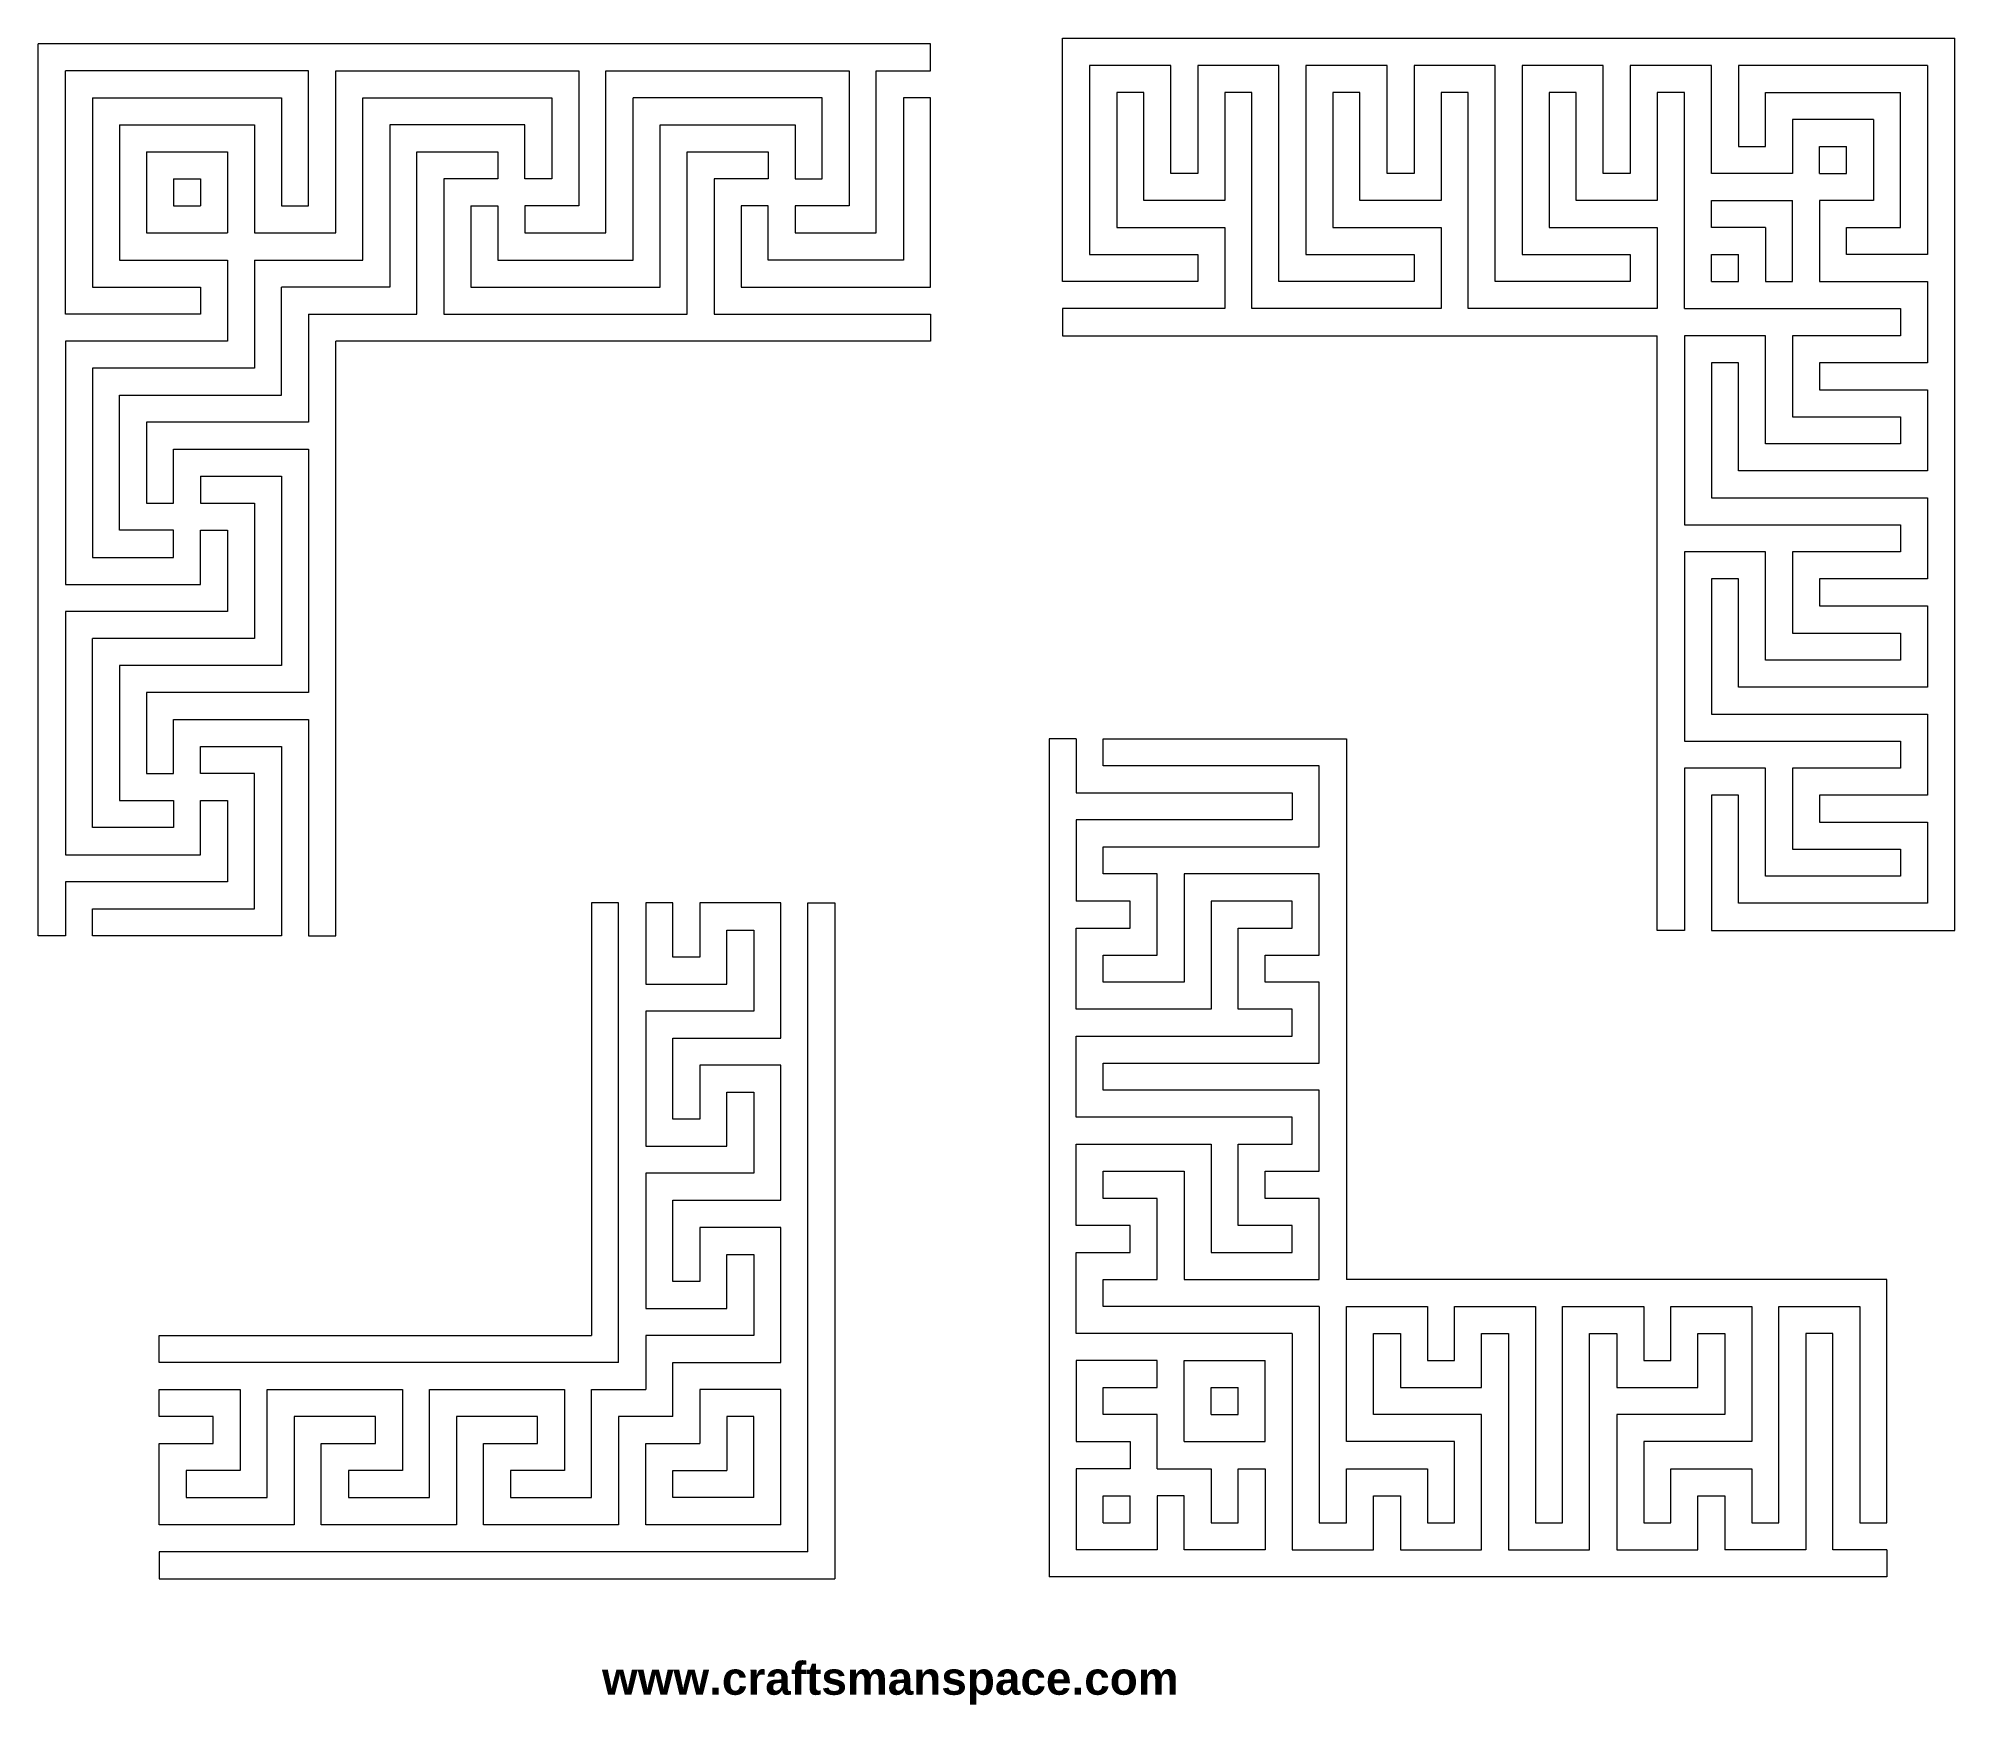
# Model space of a CAD drawing. Header units: millimetres. Extents: x 53.2 to 140.6, y -41 to 35.
import ezdxf

# ---------------------------------------------------------------- set-up
doc = ezdxf.new("R2010")
doc.units = ezdxf.units.MM
doc.header["$MEASUREMENT"] = 0
doc.layers.add('Layer 1', color=7, linetype='Continuous')

msp = doc.modelspace()

# ---------------------------------------------------------------- texts
at = {"insert": (78.8838, -39.0895), "char_height": 1.5, "width": 35.540913, "attachment_point": 1}
msp.add_mtext('{\\fArial|b1|i0|c0|p34;www.craftsmanspace.com}', dxfattribs=at)

# ---------------------------------------------------------------- linework, layer by layer
at = {"layer": 'Layer 1', "lineweight": 9}
for points, knots in [([(109.7764, 33.7782), (109.7764, 33.7782), (106.0751, 33.7782), (106.0751, 33.7782), (106.0751, 33.7782), (106.0751, 33.7782), (106.0751, 28.8433), (106.0751, 28.8433), (106.0751, 28.8433), (106.0751, 28.8433), (104.8414, 28.8433), (104.8414, 28.8433), (104.8414, 28.8433), (104.8414, 28.8433), (104.8414, 33.7782), (104.8414, 33.7782), (104.8414, 33.7782), (104.8414, 33.7782), (101.1402, 33.7782), (101.1402, 33.7782), (101.1402, 33.7782), (101.1402, 33.7782), (101.1402, 25.142), (101.1402, 25.142), (101.1402, 25.142), (101.1402, 25.142), (106.0751, 25.142), (106.0751, 25.142), (106.0751, 25.142), (106.0751, 25.142), (106.0751, 23.9083), (106.0751, 23.9083), (106.0751, 23.9083), (106.0751, 23.9083), (99.9064, 23.9083), (99.9064, 23.9083), (99.9064, 23.9083), (99.9064, 23.9083), (99.9064, 35.012), (99.9064, 35.012), (99.9064, 35.012), (99.9064, 35.012), (140.62, 35.012), (140.62, 35.012)], [0, 0, 0, 0, 0.0833333, 0.0833333, 0.0833333, 0.0833333, 0.1666667, 0.1666667, 0.1666667, 0.1666667, 0.25, 0.25, 0.25, 0.25, 0.3333333, 0.3333333, 0.3333333, 0.3333333, 0.4166667, 0.4166667, 0.4166667, 0.4166667, 0.5, 0.5, 0.5, 0.5, 0.5833333, 0.5833333, 0.5833333, 0.5833333, 0.6666667, 0.6666667, 0.6666667, 0.6666667, 0.75, 0.75, 0.75, 0.75, 0.8333333, 0.8333333, 0.8333333, 0.8333333, 1, 1, 1, 1]), ([(139.3862, 4.1684), (139.3862, 4.1684), (139.3862, 0.4672), (139.3862, 0.4672), (139.3862, 0.4672), (139.3862, 0.4672), (134.4512, 0.4672), (134.4512, 0.4672), (134.4512, 0.4672), (134.4512, 0.4672), (134.4512, -0.7665), (134.4512, -0.7665), (134.4512, -0.7665), (134.4512, -0.7665), (139.3862, -0.7665), (139.3862, -0.7665), (139.3862, -0.7665), (139.3862, -0.7665), (139.3862, -4.4678), (139.3862, -4.4678), (139.3862, -4.4678), (139.3862, -4.4678), (130.75, -4.4678), (130.75, -4.4678), (130.75, -4.4678), (130.75, -4.4678), (130.75, 0.4672), (130.75, 0.4672), (130.75, 0.4672), (130.75, 0.4672), (129.5163, 0.4672), (129.5163, 0.4672), (129.5163, 0.4672), (129.5163, 0.4672), (129.5163, -5.7015), (129.5163, -5.7015), (129.5163, -5.7015), (129.5163, -5.7015), (140.62, -5.7015), (140.62, -5.7015), (140.62, -5.7015), (140.62, -5.7015), (140.62, 35.012), (140.62, 35.012)], [0, 0, 0, 0, 0.0833333, 0.0833333, 0.0833333, 0.0833333, 0.1666667, 0.1666667, 0.1666667, 0.1666667, 0.25, 0.25, 0.25, 0.25, 0.3333333, 0.3333333, 0.3333333, 0.3333333, 0.4166667, 0.4166667, 0.4166667, 0.4166667, 0.5, 0.5, 0.5, 0.5, 0.5833333, 0.5833333, 0.5833333, 0.5833333, 0.6666667, 0.6666667, 0.6666667, 0.6666667, 0.75, 0.75, 0.75, 0.75, 0.8333333, 0.8333333, 0.8333333, 0.8333333, 1, 1, 1, 1]), ([(60.5603, 0.2195), (60.5603, 0.2195), (61.7941, 0.2195), (61.7941, 0.2195), (61.7941, 0.2195), (61.7941, 0.2195), (61.7941, -3.4816), (61.7941, -3.4816), (61.7941, -3.4816), (61.7941, -3.4816), (54.3916, -3.4816), (54.3916, -3.4816), (54.3916, -3.4816), (54.3916, -3.4816), (54.3916, -5.9491), (54.3916, -5.9491), (54.3916, -5.9491), (54.3916, -5.9491), (53.1579, -5.9491), (53.1579, -5.9491), (53.1579, -5.9491), (53.1579, -5.9491), (53.1579, 34.7644), (53.1579, 34.7644)], [0, 0, 0, 0, 0.1428571, 0.1428571, 0.1428571, 0.1428571, 0.2857143, 0.2857143, 0.2857143, 0.2857143, 0.4285714, 0.4285714, 0.4285714, 0.4285714, 0.5714286, 0.5714286, 0.5714286, 0.5714286, 0.7142857, 0.7142857, 0.7142857, 0.7142857, 1, 1, 1, 1]), ([(87.7027, 27.3619), (87.7027, 27.3619), (87.7027, 26.1282), (87.7027, 26.1282), (87.7027, 26.1282), (87.7027, 26.1282), (91.404, 26.1282), (91.404, 26.1282), (91.404, 26.1282), (91.404, 26.1282), (91.404, 33.5307), (91.404, 33.5307), (91.404, 33.5307), (91.404, 33.5307), (93.8714, 33.5307), (93.8714, 33.5307), (93.8714, 33.5307), (93.8714, 33.5307), (93.8714, 34.7644), (93.8714, 34.7644), (93.8714, 34.7644), (93.8714, 34.7644), (53.1579, 34.7644), (53.1579, 34.7644)], [0, 0, 0, 0, 0.1428571, 0.1428571, 0.1428571, 0.1428571, 0.2857143, 0.2857143, 0.2857143, 0.2857143, 0.4285714, 0.4285714, 0.4285714, 0.4285714, 0.5714286, 0.5714286, 0.5714286, 0.5714286, 0.7142857, 0.7142857, 0.7142857, 0.7142857, 1, 1, 1, 1]), ([(55.6253, 32.2969), (55.6253, 32.2969), (55.6253, 23.6607), (55.6253, 23.6607), (55.6253, 23.6607), (55.6253, 23.6607), (60.5603, 23.6607), (60.5603, 23.6607), (60.5603, 23.6607), (60.5603, 23.6607), (60.5603, 22.427), (60.5603, 22.427), (60.5603, 22.427), (60.5603, 22.427), (54.3916, 22.427), (54.3916, 22.427), (54.3916, 22.427), (54.3916, 22.427), (54.3916, 33.5307), (54.3916, 33.5307)], [0, 0, 0, 0, 0.1666667, 0.1666667, 0.1666667, 0.1666667, 0.3333333, 0.3333333, 0.3333333, 0.3333333, 0.5, 0.5, 0.5, 0.5, 0.6666667, 0.6666667, 0.6666667, 0.6666667, 1, 1, 1, 1]), ([(55.6253, 32.2969), (55.6253, 32.2969), (64.2615, 32.2969), (64.2615, 32.2969), (64.2615, 32.2969), (64.2615, 32.2969), (64.2615, 27.3619), (64.2615, 27.3619), (64.2615, 27.3619), (64.2615, 27.3619), (65.4953, 27.3619), (65.4953, 27.3619), (65.4953, 27.3619), (65.4953, 27.3619), (65.4953, 33.5307), (65.4953, 33.5307), (65.4953, 33.5307), (65.4953, 33.5307), (54.3916, 33.5307), (54.3916, 33.5307)], [0, 0, 0, 0, 0.1666667, 0.1666667, 0.1666667, 0.1666667, 0.3333333, 0.3333333, 0.3333333, 0.3333333, 0.5, 0.5, 0.5, 0.5, 0.6666667, 0.6666667, 0.6666667, 0.6666667, 1, 1, 1, 1]), ([(66.7291, 26.1282), (66.7291, 26.1282), (66.7291, 33.5307), (66.7291, 33.5307), (66.7291, 33.5307), (66.7291, 33.5307), (77.8328, 33.5307), (77.8328, 33.5307), (77.8328, 33.5307), (77.8328, 33.5307), (77.8328, 27.3619), (77.8328, 27.3619), (77.8328, 27.3619), (77.8328, 27.3619), (75.3653, 27.3619), (75.3653, 27.3619), (75.3653, 27.3619), (75.3653, 27.3619), (75.3653, 26.1282), (75.3653, 26.1282), (75.3653, 26.1282), (75.3653, 26.1282), (79.0665, 26.1282), (79.0665, 26.1282), (79.0665, 26.1282), (79.0665, 26.1282), (79.0665, 33.5307), (79.0665, 33.5307)], [0, 0, 0, 0, 0.125, 0.125, 0.125, 0.125, 0.25, 0.25, 0.25, 0.25, 0.375, 0.375, 0.375, 0.375, 0.5, 0.5, 0.5, 0.5, 0.625, 0.625, 0.625, 0.625, 0.75, 0.75, 0.75, 0.75, 1, 1, 1, 1]), ([(79.0665, 33.5307), (79.0665, 33.5307), (90.1702, 33.5307), (90.1702, 33.5307), (90.1702, 33.5307), (90.1702, 33.5307), (90.1702, 27.3619), (90.1702, 27.3619), (90.1702, 27.3619), (90.1702, 27.3619), (87.7027, 27.3619), (87.7027, 27.3619)], [0, 0, 0, 0, 0.25, 0.25, 0.25, 0.25, 0.5, 0.5, 0.5, 0.5, 1, 1, 1, 1]), ([(129.5163, 33.7782), (129.5163, 33.7782), (125.815, 33.7782), (125.815, 33.7782), (125.815, 33.7782), (125.815, 33.7782), (125.815, 28.8433), (125.815, 28.8433), (125.815, 28.8433), (125.815, 28.8433), (124.5813, 28.8433), (124.5813, 28.8433), (124.5813, 28.8433), (124.5813, 28.8433), (124.5813, 33.7782), (124.5813, 33.7782), (124.5813, 33.7782), (124.5813, 33.7782), (120.8801, 33.7782), (120.8801, 33.7782), (120.8801, 33.7782), (120.8801, 33.7782), (120.8801, 25.142), (120.8801, 25.142), (120.8801, 25.142), (120.8801, 25.142), (125.815, 25.142), (125.815, 25.142), (125.815, 25.142), (125.815, 25.142), (125.815, 23.9083), (125.815, 23.9083), (125.815, 23.9083), (125.815, 23.9083), (119.6463, 23.9083), (119.6463, 23.9083), (119.6463, 23.9083), (119.6463, 23.9083), (119.6463, 33.7782), (119.6463, 33.7782), (119.6463, 33.7782), (119.6463, 33.7782), (115.9451, 33.7782), (115.9451, 33.7782), (115.9451, 33.7782), (115.9451, 33.7782), (115.9451, 28.8433), (115.9451, 28.8433), (115.9451, 28.8433), (115.9451, 28.8433), (114.7114, 28.8433), (114.7114, 28.8433), (114.7114, 28.8433), (114.7114, 28.8433), (114.7114, 33.7782), (114.7114, 33.7782), (114.7114, 33.7782), (114.7114, 33.7782), (111.0101, 33.7782), (111.0101, 33.7782), (111.0101, 33.7782), (111.0101, 33.7782), (111.0101, 25.142), (111.0101, 25.142), (111.0101, 25.142), (111.0101, 25.142), (115.9451, 25.142), (115.9451, 25.142), (115.9451, 25.142), (115.9451, 25.142), (115.9451, 23.9083), (115.9451, 23.9083), (115.9451, 23.9083), (115.9451, 23.9083), (109.7764, 23.9083), (109.7764, 23.9083), (109.7764, 23.9083), (109.7764, 23.9083), (109.7764, 33.7782), (109.7764, 33.7782)], [0, 0, 0, 0, 0.047619, 0.047619, 0.047619, 0.047619, 0.0952381, 0.0952381, 0.0952381, 0.0952381, 0.1428571, 0.1428571, 0.1428571, 0.1428571, 0.1904762, 0.1904762, 0.1904762, 0.1904762, 0.2380952, 0.2380952, 0.2380952, 0.2380952, 0.2857143, 0.2857143, 0.2857143, 0.2857143, 0.3333333, 0.3333333, 0.3333333, 0.3333333, 0.3809524, 0.3809524, 0.3809524, 0.3809524, 0.4285714, 0.4285714, 0.4285714, 0.4285714, 0.4761905, 0.4761905, 0.4761905, 0.4761905, 0.5238095, 0.5238095, 0.5238095, 0.5238095, 0.5714286, 0.5714286, 0.5714286, 0.5714286, 0.6190476, 0.6190476, 0.6190476, 0.6190476, 0.6666667, 0.6666667, 0.6666667, 0.6666667, 0.7142857, 0.7142857, 0.7142857, 0.7142857, 0.7619048, 0.7619048, 0.7619048, 0.7619048, 0.8095238, 0.8095238, 0.8095238, 0.8095238, 0.8571429, 0.8571429, 0.8571429, 0.8571429, 0.9047619, 0.9047619, 0.9047619, 0.9047619, 1, 1, 1, 1]), ([(117.1788, 22.6746), (117.1788, 22.6746), (108.5426, 22.6746), (108.5426, 22.6746), (108.5426, 22.6746), (108.5426, 22.6746), (108.5426, 32.5445), (108.5426, 32.5445), (108.5426, 32.5445), (108.5426, 32.5445), (107.3089, 32.5445), (107.3089, 32.5445), (107.3089, 32.5445), (107.3089, 32.5445), (107.3089, 27.6095), (107.3089, 27.6095), (107.3089, 27.6095), (107.3089, 27.6095), (103.6076, 27.6095), (103.6076, 27.6095), (103.6076, 27.6095), (103.6076, 27.6095), (103.6076, 32.5445), (103.6076, 32.5445), (103.6076, 32.5445), (103.6076, 32.5445), (102.3739, 32.5445), (102.3739, 32.5445), (102.3739, 32.5445), (102.3739, 32.5445), (102.3739, 26.3758), (102.3739, 26.3758), (102.3739, 26.3758), (102.3739, 26.3758), (107.3089, 26.3758), (107.3089, 26.3758), (107.3089, 26.3758), (107.3089, 26.3758), (107.3089, 22.6746), (107.3089, 22.6746), (107.3089, 22.6746), (107.3089, 22.6746), (99.9064, 22.6746), (99.9064, 22.6746), (99.9064, 22.6746), (99.9064, 22.6746), (99.9064, 21.4408), (99.9064, 21.4408), (99.9064, 21.4408), (99.9064, 21.4408), (127.0488, 21.4408), (127.0488, 21.4408)], [0, 0, 0, 0, 0.0714286, 0.0714286, 0.0714286, 0.0714286, 0.1428571, 0.1428571, 0.1428571, 0.1428571, 0.2142857, 0.2142857, 0.2142857, 0.2142857, 0.2857143, 0.2857143, 0.2857143, 0.2857143, 0.3571429, 0.3571429, 0.3571429, 0.3571429, 0.4285714, 0.4285714, 0.4285714, 0.4285714, 0.5, 0.5, 0.5, 0.5, 0.5714286, 0.5714286, 0.5714286, 0.5714286, 0.6428571, 0.6428571, 0.6428571, 0.6428571, 0.7142857, 0.7142857, 0.7142857, 0.7142857, 0.7857143, 0.7857143, 0.7857143, 0.7857143, 0.8571429, 0.8571429, 0.8571429, 0.8571429, 1, 1, 1, 1]), ([(128.2825, 22.6746), (128.2825, 22.6746), (128.2825, 32.5445), (128.2825, 32.5445), (128.2825, 32.5445), (128.2825, 32.5445), (127.0488, 32.5445), (127.0488, 32.5445), (127.0488, 32.5445), (127.0488, 32.5445), (127.0488, 27.6095), (127.0488, 27.6095), (127.0488, 27.6095), (127.0488, 27.6095), (123.3476, 27.6095), (123.3476, 27.6095), (123.3476, 27.6095), (123.3476, 27.6095), (123.3476, 32.5445), (123.3476, 32.5445), (123.3476, 32.5445), (123.3476, 32.5445), (122.1138, 32.5445), (122.1138, 32.5445), (122.1138, 32.5445), (122.1138, 32.5445), (122.1138, 26.3758), (122.1138, 26.3758), (122.1138, 26.3758), (122.1138, 26.3758), (127.0488, 26.3758), (127.0488, 26.3758), (127.0488, 26.3758), (127.0488, 26.3758), (127.0488, 22.6746), (127.0488, 22.6746), (127.0488, 22.6746), (127.0488, 22.6746), (118.4126, 22.6746), (118.4126, 22.6746), (118.4126, 22.6746), (118.4126, 22.6746), (118.4126, 32.5445), (118.4126, 32.5445), (118.4126, 32.5445), (118.4126, 32.5445), (117.1788, 32.5445), (117.1788, 32.5445), (117.1788, 32.5445), (117.1788, 32.5445), (117.1788, 27.6095), (117.1788, 27.6095), (117.1788, 27.6095), (117.1788, 27.6095), (113.4776, 27.6095), (113.4776, 27.6095), (113.4776, 27.6095), (113.4776, 27.6095), (113.4776, 32.5445), (113.4776, 32.5445), (113.4776, 32.5445), (113.4776, 32.5445), (112.2438, 32.5445), (112.2438, 32.5445), (112.2438, 32.5445), (112.2438, 32.5445), (112.2438, 26.3758), (112.2438, 26.3758), (112.2438, 26.3758), (112.2438, 26.3758), (117.1788, 26.3758), (117.1788, 26.3758), (117.1788, 26.3758), (117.1788, 26.3758), (117.1788, 22.6746), (117.1788, 22.6746)], [0, 0, 0, 0, 0.05, 0.05, 0.05, 0.05, 0.1, 0.1, 0.1, 0.1, 0.15, 0.15, 0.15, 0.15, 0.2, 0.2, 0.2, 0.2, 0.25, 0.25, 0.25, 0.25, 0.3, 0.3, 0.3, 0.3, 0.35, 0.35, 0.35, 0.35, 0.4, 0.4, 0.4, 0.4, 0.45, 0.45, 0.45, 0.45, 0.5, 0.5, 0.5, 0.5, 0.55, 0.55, 0.55, 0.55, 0.6, 0.6, 0.6, 0.6, 0.65, 0.65, 0.65, 0.65, 0.7, 0.7, 0.7, 0.7, 0.75, 0.75, 0.75, 0.75, 0.8, 0.8, 0.8, 0.8, 0.85, 0.85, 0.85, 0.85, 0.9, 0.9, 0.9, 0.9, 1, 1, 1, 1]), ([(63.0278, 24.8944), (63.0278, 24.8944), (67.9628, 24.8944), (67.9628, 24.8944), (67.9628, 24.8944), (67.9628, 24.8944), (67.9628, 32.2969), (67.9628, 32.2969), (67.9628, 32.2969), (67.9628, 32.2969), (76.599, 32.2969), (76.599, 32.2969), (76.599, 32.2969), (76.599, 32.2969), (76.599, 28.5957), (76.599, 28.5957), (76.599, 28.5957), (76.599, 28.5957), (75.3653, 28.5957), (75.3653, 28.5957), (75.3653, 28.5957), (75.3653, 28.5957), (75.3653, 31.0632), (75.3653, 31.0632), (75.3653, 31.0632), (75.3653, 31.0632), (69.1966, 31.0632), (69.1966, 31.0632), (69.1966, 31.0632), (69.1966, 31.0632), (69.1966, 23.6607), (69.1966, 23.6607), (69.1966, 23.6607), (69.1966, 23.6607), (64.2615, 23.6607), (64.2615, 23.6607)], [0, 0, 0, 0, 0.1, 0.1, 0.1, 0.1, 0.2, 0.2, 0.2, 0.2, 0.3, 0.3, 0.3, 0.3, 0.4, 0.4, 0.4, 0.4, 0.5, 0.5, 0.5, 0.5, 0.6, 0.6, 0.6, 0.6, 0.7, 0.7, 0.7, 0.7, 0.8, 0.8, 0.8, 0.8, 1, 1, 1, 1]), ([(72.8978, 27.3619), (72.8978, 27.3619), (74.1315, 27.3619), (74.1315, 27.3619), (74.1315, 27.3619), (74.1315, 27.3619), (74.1315, 24.8944), (74.1315, 24.8944), (74.1315, 24.8944), (74.1315, 24.8944), (80.3002, 24.8944), (80.3002, 24.8944), (80.3002, 24.8944), (80.3002, 24.8944), (80.3002, 32.2969), (80.3002, 32.2969)], [0, 0, 0, 0, 0.2, 0.2, 0.2, 0.2, 0.4, 0.4, 0.4, 0.4, 0.6, 0.6, 0.6, 0.6, 1, 1, 1, 1]), ([(87.7027, 28.5957), (87.7027, 28.5957), (88.9365, 28.5957), (88.9365, 28.5957), (88.9365, 28.5957), (88.9365, 28.5957), (88.9365, 32.2969), (88.9365, 32.2969), (88.9365, 32.2969), (88.9365, 32.2969), (80.3002, 32.2969), (80.3002, 32.2969)], [0, 0, 0, 0, 0.25, 0.25, 0.25, 0.25, 0.5, 0.5, 0.5, 0.5, 1, 1, 1, 1]), ([(85.2352, 27.3619), (85.2352, 27.3619), (86.469, 27.3619), (86.469, 27.3619), (86.469, 27.3619), (86.469, 27.3619), (86.469, 24.8944), (86.469, 24.8944), (86.469, 24.8944), (86.469, 24.8944), (92.6377, 24.8944), (92.6377, 24.8944), (92.6377, 24.8944), (92.6377, 24.8944), (92.6377, 32.2969), (92.6377, 32.2969), (92.6377, 32.2969), (92.6377, 32.2969), (93.8714, 32.2969), (93.8714, 32.2969), (93.8714, 32.2969), (93.8714, 32.2969), (93.8714, 23.6607), (93.8714, 23.6607), (93.8714, 23.6607), (93.8714, 23.6607), (85.2352, 23.6607), (85.2352, 23.6607), (85.2352, 23.6607), (85.2352, 23.6607), (85.2352, 27.3619), (85.2352, 27.3619)], [0, 0, 0, 0, 0.1111111, 0.1111111, 0.1111111, 0.1111111, 0.2222222, 0.2222222, 0.2222222, 0.2222222, 0.3333333, 0.3333333, 0.3333333, 0.3333333, 0.4444444, 0.4444444, 0.4444444, 0.4444444, 0.5555556, 0.5555556, 0.5555556, 0.5555556, 0.6666667, 0.6666667, 0.6666667, 0.6666667, 0.7777778, 0.7777778, 0.7777778, 0.7777778, 1, 1, 1, 1]), ([(72.8978, 27.3619), (72.8978, 27.3619), (72.8978, 23.6607), (72.8978, 23.6607), (72.8978, 23.6607), (72.8978, 23.6607), (81.534, 23.6607), (81.534, 23.6607), (81.534, 23.6607), (81.534, 23.6607), (81.534, 31.0632), (81.534, 31.0632)], [0, 0, 0, 0, 0.25, 0.25, 0.25, 0.25, 0.5, 0.5, 0.5, 0.5, 1, 1, 1, 1]), ([(81.534, 31.0632), (81.534, 31.0632), (87.7027, 31.0632), (87.7027, 31.0632), (87.7027, 31.0632), (87.7027, 31.0632), (87.7027, 28.5957), (87.7027, 28.5957)], [0, 0, 0, 0, 0.3333333, 0.3333333, 0.3333333, 0.3333333, 1, 1, 1, 1]), ([(65.4953, 22.427), (65.4953, 22.427), (70.4303, 22.427), (70.4303, 22.427), (70.4303, 22.427), (70.4303, 22.427), (70.4303, 29.8294), (70.4303, 29.8294), (70.4303, 29.8294), (70.4303, 29.8294), (74.1315, 29.8294), (74.1315, 29.8294), (74.1315, 29.8294), (74.1315, 29.8294), (74.1315, 28.5957), (74.1315, 28.5957), (74.1315, 28.5957), (74.1315, 28.5957), (71.664, 28.5957), (71.664, 28.5957), (71.664, 28.5957), (71.664, 28.5957), (71.664, 22.427), (71.664, 22.427), (71.664, 22.427), (71.664, 22.427), (82.7677, 22.427), (82.7677, 22.427)], [0, 0, 0, 0, 0.125, 0.125, 0.125, 0.125, 0.25, 0.25, 0.25, 0.25, 0.375, 0.375, 0.375, 0.375, 0.5, 0.5, 0.5, 0.5, 0.625, 0.625, 0.625, 0.625, 0.75, 0.75, 0.75, 0.75, 1, 1, 1, 1]), ([(82.7677, 22.427), (82.7677, 22.427), (82.7677, 29.8294), (82.7677, 29.8294), (82.7677, 29.8294), (82.7677, 29.8294), (86.469, 29.8294), (86.469, 29.8294), (86.469, 29.8294), (86.469, 29.8294), (86.469, 28.5957), (86.469, 28.5957), (86.469, 28.5957), (86.469, 28.5957), (84.0015, 28.5957), (84.0015, 28.5957), (84.0015, 28.5957), (84.0015, 28.5957), (84.0015, 22.427), (84.0015, 22.427)], [0, 0, 0, 0, 0.1666667, 0.1666667, 0.1666667, 0.1666667, 0.3333333, 0.3333333, 0.3333333, 0.3333333, 0.5, 0.5, 0.5, 0.5, 0.6666667, 0.6666667, 0.6666667, 0.6666667, 1, 1, 1, 1]), ([(63.0278, 24.8944), (63.0278, 24.8944), (63.0278, 19.9595), (63.0278, 19.9595), (63.0278, 19.9595), (63.0278, 19.9595), (55.6253, 19.9595), (55.6253, 19.9595), (55.6253, 19.9595), (55.6253, 19.9595), (55.6253, 11.3233), (55.6253, 11.3233), (55.6253, 11.3233), (55.6253, 11.3233), (59.3266, 11.3233), (59.3266, 11.3233), (59.3266, 11.3233), (59.3266, 11.3233), (59.3266, 12.557), (59.3266, 12.557), (59.3266, 12.557), (59.3266, 12.557), (56.8591, 12.557), (56.8591, 12.557), (56.8591, 12.557), (56.8591, 12.557), (56.8591, 18.7257), (56.8591, 18.7257), (56.8591, 18.7257), (56.8591, 18.7257), (64.2615, 18.7257), (64.2615, 18.7257), (64.2615, 18.7257), (64.2615, 18.7257), (64.2615, 23.6607), (64.2615, 23.6607)], [0, 0, 0, 0, 0.1, 0.1, 0.1, 0.1, 0.2, 0.2, 0.2, 0.2, 0.3, 0.3, 0.3, 0.3, 0.4, 0.4, 0.4, 0.4, 0.5, 0.5, 0.5, 0.5, 0.6, 0.6, 0.6, 0.6, 0.7, 0.7, 0.7, 0.7, 0.8, 0.8, 0.8, 0.8, 1, 1, 1, 1]), ([(139.3862, 23.9083), (139.3862, 23.9083), (139.3862, 20.207), (139.3862, 20.207), (139.3862, 20.207), (139.3862, 20.207), (134.4512, 20.207), (134.4512, 20.207), (134.4512, 20.207), (134.4512, 20.207), (134.4512, 18.9733), (134.4512, 18.9733), (134.4512, 18.9733), (134.4512, 18.9733), (139.3862, 18.9733), (139.3862, 18.9733), (139.3862, 18.9733), (139.3862, 18.9733), (139.3862, 15.2721), (139.3862, 15.2721), (139.3862, 15.2721), (139.3862, 15.2721), (130.75, 15.2721), (130.75, 15.2721), (130.75, 15.2721), (130.75, 15.2721), (130.75, 20.207), (130.75, 20.207), (130.75, 20.207), (130.75, 20.207), (129.5163, 20.207), (129.5163, 20.207), (129.5163, 20.207), (129.5163, 20.207), (129.5163, 14.0383), (129.5163, 14.0383), (129.5163, 14.0383), (129.5163, 14.0383), (139.3862, 14.0383), (139.3862, 14.0383), (139.3862, 14.0383), (139.3862, 14.0383), (139.3862, 10.3371), (139.3862, 10.3371), (139.3862, 10.3371), (139.3862, 10.3371), (134.4512, 10.3371), (134.4512, 10.3371), (134.4512, 10.3371), (134.4512, 10.3371), (134.4512, 9.1034), (134.4512, 9.1034), (134.4512, 9.1034), (134.4512, 9.1034), (139.3862, 9.1034), (139.3862, 9.1034), (139.3862, 9.1034), (139.3862, 9.1034), (139.3862, 5.4021), (139.3862, 5.4021), (139.3862, 5.4021), (139.3862, 5.4021), (130.75, 5.4021), (130.75, 5.4021), (130.75, 5.4021), (130.75, 5.4021), (130.75, 10.3371), (130.75, 10.3371), (130.75, 10.3371), (130.75, 10.3371), (129.5163, 10.3371), (129.5163, 10.3371), (129.5163, 10.3371), (129.5163, 10.3371), (129.5163, 4.1684), (129.5163, 4.1684), (129.5163, 4.1684), (129.5163, 4.1684), (139.3862, 4.1684), (139.3862, 4.1684)], [0, 0, 0, 0, 0.047619, 0.047619, 0.047619, 0.047619, 0.0952381, 0.0952381, 0.0952381, 0.0952381, 0.1428571, 0.1428571, 0.1428571, 0.1428571, 0.1904762, 0.1904762, 0.1904762, 0.1904762, 0.2380952, 0.2380952, 0.2380952, 0.2380952, 0.2857143, 0.2857143, 0.2857143, 0.2857143, 0.3333333, 0.3333333, 0.3333333, 0.3333333, 0.3809524, 0.3809524, 0.3809524, 0.3809524, 0.4285714, 0.4285714, 0.4285714, 0.4285714, 0.4761905, 0.4761905, 0.4761905, 0.4761905, 0.5238095, 0.5238095, 0.5238095, 0.5238095, 0.5714286, 0.5714286, 0.5714286, 0.5714286, 0.6190476, 0.6190476, 0.6190476, 0.6190476, 0.6666667, 0.6666667, 0.6666667, 0.6666667, 0.7142857, 0.7142857, 0.7142857, 0.7142857, 0.7619048, 0.7619048, 0.7619048, 0.7619048, 0.8095238, 0.8095238, 0.8095238, 0.8095238, 0.8571429, 0.8571429, 0.8571429, 0.8571429, 0.9047619, 0.9047619, 0.9047619, 0.9047619, 1, 1, 1, 1]), ([(65.4953, 22.427), (65.4953, 22.427), (65.4953, 17.492), (65.4953, 17.492), (65.4953, 17.492), (65.4953, 17.492), (58.0928, 17.492), (58.0928, 17.492), (58.0928, 17.492), (58.0928, 17.492), (58.0928, 13.7908), (58.0928, 13.7908), (58.0928, 13.7908), (58.0928, 13.7908), (59.3266, 13.7908), (59.3266, 13.7908), (59.3266, 13.7908), (59.3266, 13.7908), (59.3266, 16.2582), (59.3266, 16.2582), (59.3266, 16.2582), (59.3266, 16.2582), (65.4953, 16.2582), (65.4953, 16.2582), (65.4953, 16.2582), (65.4953, 16.2582), (65.4953, 5.1545), (65.4953, 5.1545)], [0, 0, 0, 0, 0.125, 0.125, 0.125, 0.125, 0.25, 0.25, 0.25, 0.25, 0.375, 0.375, 0.375, 0.375, 0.5, 0.5, 0.5, 0.5, 0.625, 0.625, 0.625, 0.625, 0.75, 0.75, 0.75, 0.75, 1, 1, 1, 1]), ([(84.0015, 22.427), (84.0015, 22.427), (93.8714, 22.427), (93.8714, 22.427), (93.8714, 22.427), (93.8714, 22.427), (93.8714, 21.1932), (93.8714, 21.1932), (93.8714, 21.1932), (93.8714, 21.1932), (66.7291, 21.1932), (66.7291, 21.1932)], [0, 0, 0, 0, 0.25, 0.25, 0.25, 0.25, 0.5, 0.5, 0.5, 0.5, 1, 1, 1, 1]), ([(128.2825, 22.6746), (128.2825, 22.6746), (138.1525, 22.6746), (138.1525, 22.6746), (138.1525, 22.6746), (138.1525, 22.6746), (138.1525, 21.4408), (138.1525, 21.4408), (138.1525, 21.4408), (138.1525, 21.4408), (133.2175, 21.4408), (133.2175, 21.4408), (133.2175, 21.4408), (133.2175, 21.4408), (133.2175, 17.7396), (133.2175, 17.7396), (133.2175, 17.7396), (133.2175, 17.7396), (138.1525, 17.7396), (138.1525, 17.7396), (138.1525, 17.7396), (138.1525, 17.7396), (138.1525, 16.5058), (138.1525, 16.5058), (138.1525, 16.5058), (138.1525, 16.5058), (131.9838, 16.5058), (131.9838, 16.5058), (131.9838, 16.5058), (131.9838, 16.5058), (131.9838, 21.4408), (131.9838, 21.4408), (131.9838, 21.4408), (131.9838, 21.4408), (128.2825, 21.4408), (128.2825, 21.4408), (128.2825, 21.4408), (128.2825, 21.4408), (128.2825, 12.8046), (128.2825, 12.8046), (128.2825, 12.8046), (128.2825, 12.8046), (138.1525, 12.8046), (138.1525, 12.8046), (138.1525, 12.8046), (138.1525, 12.8046), (138.1525, 11.5708), (138.1525, 11.5708), (138.1525, 11.5708), (138.1525, 11.5708), (133.2175, 11.5708), (133.2175, 11.5708), (133.2175, 11.5708), (133.2175, 11.5708), (133.2175, 7.8696), (133.2175, 7.8696), (133.2175, 7.8696), (133.2175, 7.8696), (138.1525, 7.8696), (138.1525, 7.8696), (138.1525, 7.8696), (138.1525, 7.8696), (138.1525, 6.6359), (138.1525, 6.6359), (138.1525, 6.6359), (138.1525, 6.6359), (131.9838, 6.6359), (131.9838, 6.6359), (131.9838, 6.6359), (131.9838, 6.6359), (131.9838, 11.5708), (131.9838, 11.5708), (131.9838, 11.5708), (131.9838, 11.5708), (128.2825, 11.5708), (128.2825, 11.5708)], [0, 0, 0, 0, 0.05, 0.05, 0.05, 0.05, 0.1, 0.1, 0.1, 0.1, 0.15, 0.15, 0.15, 0.15, 0.2, 0.2, 0.2, 0.2, 0.25, 0.25, 0.25, 0.25, 0.3, 0.3, 0.3, 0.3, 0.35, 0.35, 0.35, 0.35, 0.4, 0.4, 0.4, 0.4, 0.45, 0.45, 0.45, 0.45, 0.5, 0.5, 0.5, 0.5, 0.55, 0.55, 0.55, 0.55, 0.6, 0.6, 0.6, 0.6, 0.65, 0.65, 0.65, 0.65, 0.7, 0.7, 0.7, 0.7, 0.75, 0.75, 0.75, 0.75, 0.8, 0.8, 0.8, 0.8, 0.85, 0.85, 0.85, 0.85, 0.9, 0.9, 0.9, 0.9, 1, 1, 1, 1]), ([(61.7941, 21.1932), (61.7941, 21.1932), (54.3916, 21.1932), (54.3916, 21.1932), (54.3916, 21.1932), (54.3916, 21.1932), (54.3916, 10.0895), (54.3916, 10.0895), (54.3916, 10.0895), (54.3916, 10.0895), (60.5603, 10.0895), (60.5603, 10.0895), (60.5603, 10.0895), (60.5603, 10.0895), (60.5603, 12.557), (60.5603, 12.557), (60.5603, 12.557), (60.5603, 12.557), (61.7941, 12.557), (61.7941, 12.557), (61.7941, 12.557), (61.7941, 12.557), (61.7941, 8.8558), (61.7941, 8.8558), (61.7941, 8.8558), (61.7941, 8.8558), (54.3916, 8.8558), (54.3916, 8.8558)], [0, 0, 0, 0, 0.125, 0.125, 0.125, 0.125, 0.25, 0.25, 0.25, 0.25, 0.375, 0.375, 0.375, 0.375, 0.5, 0.5, 0.5, 0.5, 0.625, 0.625, 0.625, 0.625, 0.75, 0.75, 0.75, 0.75, 1, 1, 1, 1]), ([(65.4953, 3.9208), (65.4953, 3.9208), (65.4953, -5.9491), (65.4953, -5.9491), (65.4953, -5.9491), (65.4953, -5.9491), (66.7291, -5.9491), (66.7291, -5.9491), (66.7291, -5.9491), (66.7291, -5.9491), (66.7291, 21.1932), (66.7291, 21.1932)], [0, 0, 0, 0, 0.25, 0.25, 0.25, 0.25, 0.5, 0.5, 0.5, 0.5, 1, 1, 1, 1]), ([(128.2825, 11.5708), (128.2825, 11.5708), (128.2825, 2.9346), (128.2825, 2.9346), (128.2825, 2.9346), (128.2825, 2.9346), (138.1525, 2.9346), (138.1525, 2.9346), (138.1525, 2.9346), (138.1525, 2.9346), (138.1525, 1.7009), (138.1525, 1.7009), (138.1525, 1.7009), (138.1525, 1.7009), (133.2175, 1.7009), (133.2175, 1.7009), (133.2175, 1.7009), (133.2175, 1.7009), (133.2175, -2.0003), (133.2175, -2.0003), (133.2175, -2.0003), (133.2175, -2.0003), (138.1525, -2.0003), (138.1525, -2.0003), (138.1525, -2.0003), (138.1525, -2.0003), (138.1525, -3.234), (138.1525, -3.234), (138.1525, -3.234), (138.1525, -3.234), (131.9838, -3.234), (131.9838, -3.234), (131.9838, -3.234), (131.9838, -3.234), (131.9838, 1.7009), (131.9838, 1.7009), (131.9838, 1.7009), (131.9838, 1.7009), (128.2825, 1.7009), (128.2825, 1.7009), (128.2825, 1.7009), (128.2825, 1.7009), (128.2825, -5.7015), (128.2825, -5.7015), (128.2825, -5.7015), (128.2825, -5.7015), (127.0488, -5.7015), (127.0488, -5.7015), (127.0488, -5.7015), (127.0488, -5.7015), (127.0488, 21.4408), (127.0488, 21.4408)], [0, 0, 0, 0, 0.0714286, 0.0714286, 0.0714286, 0.0714286, 0.1428571, 0.1428571, 0.1428571, 0.1428571, 0.2142857, 0.2142857, 0.2142857, 0.2142857, 0.2857143, 0.2857143, 0.2857143, 0.2857143, 0.3571429, 0.3571429, 0.3571429, 0.3571429, 0.4285714, 0.4285714, 0.4285714, 0.4285714, 0.5, 0.5, 0.5, 0.5, 0.5714286, 0.5714286, 0.5714286, 0.5714286, 0.6428571, 0.6428571, 0.6428571, 0.6428571, 0.7142857, 0.7142857, 0.7142857, 0.7142857, 0.7857143, 0.7857143, 0.7857143, 0.7857143, 0.8571429, 0.8571429, 0.8571429, 0.8571429, 1, 1, 1, 1]), ([(60.5603, 15.0245), (60.5603, 15.0245), (60.5603, 13.7908), (60.5603, 13.7908), (60.5603, 13.7908), (60.5603, 13.7908), (63.0278, 13.7908), (63.0278, 13.7908), (63.0278, 13.7908), (63.0278, 13.7908), (63.0278, 7.622), (63.0278, 7.622), (63.0278, 7.622), (63.0278, 7.622), (55.6253, 7.622), (55.6253, 7.622)], [0, 0, 0, 0, 0.2, 0.2, 0.2, 0.2, 0.4, 0.4, 0.4, 0.4, 0.6, 0.6, 0.6, 0.6, 1, 1, 1, 1]), ([(60.5603, 15.0245), (60.5603, 15.0245), (64.2615, 15.0245), (64.2615, 15.0245), (64.2615, 15.0245), (64.2615, 15.0245), (64.2615, 6.3883), (64.2615, 6.3883), (64.2615, 6.3883), (64.2615, 6.3883), (56.8591, 6.3883), (56.8591, 6.3883)], [0, 0, 0, 0, 0.25, 0.25, 0.25, 0.25, 0.5, 0.5, 0.5, 0.5, 1, 1, 1, 1]), ([(54.3916, 8.8558), (54.3916, 8.8558), (54.3916, -2.2478), (54.3916, -2.2478), (54.3916, -2.2478), (54.3916, -2.2478), (60.5603, -2.2478), (60.5603, -2.2478), (60.5603, -2.2478), (60.5603, -2.2478), (60.5603, 0.2195), (60.5603, 0.2195)], [0, 0, 0, 0, 0.25, 0.25, 0.25, 0.25, 0.5, 0.5, 0.5, 0.5, 1, 1, 1, 1]), ([(59.3266, 0.2195), (59.3266, 0.2195), (59.3266, -1.0141), (59.3266, -1.0141), (59.3266, -1.0141), (59.3266, -1.0141), (55.6253, -1.0141), (55.6253, -1.0141), (55.6253, -1.0141), (55.6253, -1.0141), (55.6253, 7.622), (55.6253, 7.622)], [0, 0, 0, 0, 0.25, 0.25, 0.25, 0.25, 0.5, 0.5, 0.5, 0.5, 1, 1, 1, 1]), ([(56.8591, 6.3883), (56.8591, 6.3883), (56.8591, 0.2195), (56.8591, 0.2195), (56.8591, 0.2195), (56.8591, 0.2195), (59.3266, 0.2195), (59.3266, 0.2195)], [0, 0, 0, 0, 0.3333333, 0.3333333, 0.3333333, 0.3333333, 1, 1, 1, 1]), ([(65.4953, 5.1545), (65.4953, 5.1545), (58.0928, 5.1545), (58.0928, 5.1545), (58.0928, 5.1545), (58.0928, 5.1545), (58.0928, 1.4533), (58.0928, 1.4533), (58.0928, 1.4533), (58.0928, 1.4533), (59.3266, 1.4533), (59.3266, 1.4533), (59.3266, 1.4533), (59.3266, 1.4533), (59.3266, 3.9208), (59.3266, 3.9208), (59.3266, 3.9208), (59.3266, 3.9208), (65.4953, 3.9208), (65.4953, 3.9208)], [0, 0, 0, 0, 0.1666667, 0.1666667, 0.1666667, 0.1666667, 0.3333333, 0.3333333, 0.3333333, 0.3333333, 0.5, 0.5, 0.5, 0.5, 0.6666667, 0.6666667, 0.6666667, 0.6666667, 1, 1, 1, 1]), ([(60.5603, 2.687), (60.5603, 2.687), (60.5603, 1.4533), (60.5603, 1.4533), (60.5603, 1.4533), (60.5603, 1.4533), (63.0278, 1.4533), (63.0278, 1.4533), (63.0278, 1.4533), (63.0278, 1.4533), (63.0278, -4.7153), (63.0278, -4.7153), (63.0278, -4.7153), (63.0278, -4.7153), (55.6253, -4.7153), (55.6253, -4.7153), (55.6253, -4.7153), (55.6253, -4.7153), (55.6253, -5.9491), (55.6253, -5.9491), (55.6253, -5.9491), (55.6253, -5.9491), (64.2615, -5.9491), (64.2615, -5.9491), (64.2615, -5.9491), (64.2615, -5.9491), (64.2615, 2.687), (64.2615, 2.687), (64.2615, 2.687), (64.2615, 2.687), (60.5603, 2.687), (60.5603, 2.687)], [0, 0, 0, 0, 0.1111111, 0.1111111, 0.1111111, 0.1111111, 0.2222222, 0.2222222, 0.2222222, 0.2222222, 0.3333333, 0.3333333, 0.3333333, 0.3333333, 0.4444444, 0.4444444, 0.4444444, 0.4444444, 0.5555556, 0.5555556, 0.5555556, 0.5555556, 0.6666667, 0.6666667, 0.6666667, 0.6666667, 0.7777778, 0.7777778, 0.7777778, 0.7777778, 1, 1, 1, 1]), ([(100.5189, 3.0407), (100.5189, 3.0407), (99.2852, 3.0407), (99.2852, 3.0407), (99.2852, 3.0407), (99.2852, 3.0407), (99.2852, -35.2053), (99.2852, -35.2053)], [0, 0, 0, 0, 0.3333333, 0.3333333, 0.3333333, 0.3333333, 1, 1, 1, 1]), ([(101.7526, 3.0407), (101.7526, 3.0407), (112.8563, 3.0407), (112.8563, 3.0407), (112.8563, 3.0407), (112.8563, 3.0407), (112.8563, -21.6341), (112.8563, -21.6341)], [0, 0, 0, 0, 0.3333333, 0.3333333, 0.3333333, 0.3333333, 1, 1, 1, 1]), ([(111.6226, -8.0629), (111.6226, -8.0629), (109.1551, -8.0629), (109.1551, -8.0629), (109.1551, -8.0629), (109.1551, -8.0629), (109.1551, -6.8292), (109.1551, -6.8292), (109.1551, -6.8292), (109.1551, -6.8292), (111.6226, -6.8292), (111.6226, -6.8292), (111.6226, -6.8292), (111.6226, -6.8292), (111.6226, -3.1279), (111.6226, -3.1279), (111.6226, -3.1279), (111.6226, -3.1279), (105.4539, -3.1279), (105.4539, -3.1279), (105.4539, -3.1279), (105.4539, -3.1279), (105.4539, -8.0629), (105.4539, -8.0629), (105.4539, -8.0629), (105.4539, -8.0629), (101.7526, -8.0629), (101.7526, -8.0629), (101.7526, -8.0629), (101.7526, -8.0629), (101.7526, -6.8292), (101.7526, -6.8292), (101.7526, -6.8292), (101.7526, -6.8292), (104.2201, -6.8292), (104.2201, -6.8292), (104.2201, -6.8292), (104.2201, -6.8292), (104.2201, -3.1279), (104.2201, -3.1279), (104.2201, -3.1279), (104.2201, -3.1279), (101.7526, -3.1279), (101.7526, -3.1279)], [0, 0, 0, 0, 0.0833333, 0.0833333, 0.0833333, 0.0833333, 0.1666667, 0.1666667, 0.1666667, 0.1666667, 0.25, 0.25, 0.25, 0.25, 0.3333333, 0.3333333, 0.3333333, 0.3333333, 0.4166667, 0.4166667, 0.4166667, 0.4166667, 0.5, 0.5, 0.5, 0.5, 0.5833333, 0.5833333, 0.5833333, 0.5833333, 0.6666667, 0.6666667, 0.6666667, 0.6666667, 0.75, 0.75, 0.75, 0.75, 0.8333333, 0.8333333, 0.8333333, 0.8333333, 1, 1, 1, 1]), ([(106.6876, -9.2967), (106.6876, -9.2967), (100.5189, -9.2967), (100.5189, -9.2967), (100.5189, -9.2967), (100.5189, -9.2967), (100.5189, -5.5954), (100.5189, -5.5954), (100.5189, -5.5954), (100.5189, -5.5954), (102.9864, -5.5954), (102.9864, -5.5954), (102.9864, -5.5954), (102.9864, -5.5954), (102.9864, -4.3617), (102.9864, -4.3617), (102.9864, -4.3617), (102.9864, -4.3617), (100.5189, -4.3617), (100.5189, -4.3617)], [0, 0, 0, 0, 0.1666667, 0.1666667, 0.1666667, 0.1666667, 0.3333333, 0.3333333, 0.3333333, 0.3333333, 0.5, 0.5, 0.5, 0.5, 0.6666667, 0.6666667, 0.6666667, 0.6666667, 1, 1, 1, 1]), ([(107.9214, -9.2967), (107.9214, -9.2967), (107.9214, -5.5954), (107.9214, -5.5954), (107.9214, -5.5954), (107.9214, -5.5954), (110.3888, -5.5954), (110.3888, -5.5954), (110.3888, -5.5954), (110.3888, -5.5954), (110.3888, -4.3617), (110.3888, -4.3617), (110.3888, -4.3617), (110.3888, -4.3617), (106.6876, -4.3617), (106.6876, -4.3617), (106.6876, -4.3617), (106.6876, -4.3617), (106.6876, -9.2967), (106.6876, -9.2967)], [0, 0, 0, 0, 0.1666667, 0.1666667, 0.1666667, 0.1666667, 0.3333333, 0.3333333, 0.3333333, 0.3333333, 0.5, 0.5, 0.5, 0.5, 0.6666667, 0.6666667, 0.6666667, 0.6666667, 1, 1, 1, 1]), ([(79.6445, -25.4251), (79.6445, -25.4251), (79.6445, -4.4514), (79.6445, -4.4514), (79.6445, -4.4514), (79.6445, -4.4514), (78.4108, -4.4514), (78.4108, -4.4514), (78.4108, -4.4514), (78.4108, -4.4514), (78.4108, -24.1913), (78.4108, -24.1913)], [0, 0, 0, 0, 0.25, 0.25, 0.25, 0.25, 0.5, 0.5, 0.5, 0.5, 1, 1, 1, 1]), ([(82.112, -27.8926), (82.112, -27.8926), (82.112, -25.4251), (82.112, -25.4251), (82.112, -25.4251), (82.112, -25.4251), (87.047, -25.4251), (87.047, -25.4251), (87.047, -25.4251), (87.047, -25.4251), (87.047, -19.2563), (87.047, -19.2563), (87.047, -19.2563), (87.047, -19.2563), (83.3457, -19.2563), (83.3457, -19.2563), (83.3457, -19.2563), (83.3457, -19.2563), (83.3457, -21.7238), (83.3457, -21.7238), (83.3457, -21.7238), (83.3457, -21.7238), (82.112, -21.7238), (82.112, -21.7238), (82.112, -21.7238), (82.112, -21.7238), (82.112, -18.0226), (82.112, -18.0226), (82.112, -18.0226), (82.112, -18.0226), (87.047, -18.0226), (87.047, -18.0226), (87.047, -18.0226), (87.047, -18.0226), (87.047, -11.8539), (87.047, -11.8539), (87.047, -11.8539), (87.047, -11.8539), (83.3457, -11.8539), (83.3457, -11.8539), (83.3457, -11.8539), (83.3457, -11.8539), (83.3457, -14.3214), (83.3457, -14.3214), (83.3457, -14.3214), (83.3457, -14.3214), (82.112, -14.3214), (82.112, -14.3214), (82.112, -14.3214), (82.112, -14.3214), (82.112, -10.6201), (82.112, -10.6201), (82.112, -10.6201), (82.112, -10.6201), (87.047, -10.6201), (87.047, -10.6201), (87.047, -10.6201), (87.047, -10.6201), (87.047, -4.4514), (87.047, -4.4514), (87.047, -4.4514), (87.047, -4.4514), (83.3457, -4.4514), (83.3457, -4.4514), (83.3457, -4.4514), (83.3457, -4.4514), (83.3457, -6.9189), (83.3457, -6.9189), (83.3457, -6.9189), (83.3457, -6.9189), (82.112, -6.9189), (82.112, -6.9189), (82.112, -6.9189), (82.112, -6.9189), (82.112, -4.4514), (82.112, -4.4514), (82.112, -4.4514), (82.112, -4.4514), (80.8782, -4.4514), (80.8782, -4.4514), (80.8782, -4.4514), (80.8782, -4.4514), (80.8782, -8.1527), (80.8782, -8.1527), (80.8782, -8.1527), (80.8782, -8.1527), (84.5795, -8.1527), (84.5795, -8.1527), (84.5795, -8.1527), (84.5795, -8.1527), (84.5795, -5.6852), (84.5795, -5.6852), (84.5795, -5.6852), (84.5795, -5.6852), (85.8132, -5.6852), (85.8132, -5.6852), (85.8132, -5.6852), (85.8132, -5.6852), (85.8132, -9.3864), (85.8132, -9.3864), (85.8132, -9.3864), (85.8132, -9.3864), (80.8782, -9.3864), (80.8782, -9.3864), (80.8782, -9.3864), (80.8782, -9.3864), (80.8782, -15.5551), (80.8782, -15.5551), (80.8782, -15.5551), (80.8782, -15.5551), (84.5795, -15.5551), (84.5795, -15.5551), (84.5795, -15.5551), (84.5795, -15.5551), (84.5795, -13.0876), (84.5795, -13.0876), (84.5795, -13.0876), (84.5795, -13.0876), (85.8132, -13.0876), (85.8132, -13.0876), (85.8132, -13.0876), (85.8132, -13.0876), (85.8132, -16.7889), (85.8132, -16.7889), (85.8132, -16.7889), (85.8132, -16.7889), (80.8782, -16.7889), (80.8782, -16.7889), (80.8782, -16.7889), (80.8782, -16.7889), (80.8782, -22.9576), (80.8782, -22.9576), (80.8782, -22.9576), (80.8782, -22.9576), (84.5795, -22.9576), (84.5795, -22.9576), (84.5795, -22.9576), (84.5795, -22.9576), (84.5795, -20.4901), (84.5795, -20.4901), (84.5795, -20.4901), (84.5795, -20.4901), (85.8132, -20.4901), (85.8132, -20.4901), (85.8132, -20.4901), (85.8132, -20.4901), (85.8132, -24.1913), (85.8132, -24.1913), (85.8132, -24.1913), (85.8132, -24.1913), (80.8782, -24.1913), (80.8782, -24.1913), (80.8782, -24.1913), (80.8782, -24.1913), (80.8782, -26.6588), (80.8782, -26.6588)], [0, 0, 0, 0, 0.025, 0.025, 0.025, 0.025, 0.05, 0.05, 0.05, 0.05, 0.075, 0.075, 0.075, 0.075, 0.1, 0.1, 0.1, 0.1, 0.125, 0.125, 0.125, 0.125, 0.15, 0.15, 0.15, 0.15, 0.175, 0.175, 0.175, 0.175, 0.2, 0.2, 0.2, 0.2, 0.225, 0.225, 0.225, 0.225, 0.25, 0.25, 0.25, 0.25, 0.275, 0.275, 0.275, 0.275, 0.3, 0.3, 0.3, 0.3, 0.325, 0.325, 0.325, 0.325, 0.35, 0.35, 0.35, 0.35, 0.375, 0.375, 0.375, 0.375, 0.4, 0.4, 0.4, 0.4, 0.425, 0.425, 0.425, 0.425, 0.45, 0.45, 0.45, 0.45, 0.475, 0.475, 0.475, 0.475, 0.5, 0.5, 0.5, 0.5, 0.525, 0.525, 0.525, 0.525, 0.55, 0.55, 0.55, 0.55, 0.575, 0.575, 0.575, 0.575, 0.6, 0.6, 0.6, 0.6, 0.625, 0.625, 0.625, 0.625, 0.65, 0.65, 0.65, 0.65, 0.675, 0.675, 0.675, 0.675, 0.7, 0.7, 0.7, 0.7, 0.725, 0.725, 0.725, 0.725, 0.75, 0.75, 0.75, 0.75, 0.775, 0.775, 0.775, 0.775, 0.8, 0.8, 0.8, 0.8, 0.825, 0.825, 0.825, 0.825, 0.85, 0.85, 0.85, 0.85, 0.875, 0.875, 0.875, 0.875, 0.9, 0.9, 0.9, 0.9, 0.925, 0.925, 0.925, 0.925, 0.95, 0.95, 0.95, 0.95, 1, 1, 1, 1]), ([(88.2807, -34.0613), (88.2807, -34.0613), (88.2807, -4.4514), (88.2807, -4.4514), (88.2807, -4.4514), (88.2807, -4.4514), (89.5144, -4.4514), (89.5144, -4.4514), (89.5144, -4.4514), (89.5144, -4.4514), (89.5144, -35.295), (89.5144, -35.295)], [0, 0, 0, 0, 0.25, 0.25, 0.25, 0.25, 0.5, 0.5, 0.5, 0.5, 1, 1, 1, 1]), ([(111.6226, -22.8679), (111.6226, -22.8679), (101.7526, -22.8679), (101.7526, -22.8679), (101.7526, -22.8679), (101.7526, -22.8679), (101.7526, -21.6341), (101.7526, -21.6341), (101.7526, -21.6341), (101.7526, -21.6341), (104.2201, -21.6341), (104.2201, -21.6341), (104.2201, -21.6341), (104.2201, -21.6341), (104.2201, -17.9329), (104.2201, -17.9329), (104.2201, -17.9329), (104.2201, -17.9329), (101.7526, -17.9329), (101.7526, -17.9329), (101.7526, -17.9329), (101.7526, -17.9329), (101.7526, -16.6991), (101.7526, -16.6991), (101.7526, -16.6991), (101.7526, -16.6991), (105.4539, -16.6991), (105.4539, -16.6991), (105.4539, -16.6991), (105.4539, -16.6991), (105.4539, -21.6341), (105.4539, -21.6341), (105.4539, -21.6341), (105.4539, -21.6341), (111.6226, -21.6341), (111.6226, -21.6341), (111.6226, -21.6341), (111.6226, -21.6341), (111.6226, -17.9329), (111.6226, -17.9329), (111.6226, -17.9329), (111.6226, -17.9329), (109.1551, -17.9329), (109.1551, -17.9329), (109.1551, -17.9329), (109.1551, -17.9329), (109.1551, -16.6991), (109.1551, -16.6991), (109.1551, -16.6991), (109.1551, -16.6991), (111.6226, -16.6991), (111.6226, -16.6991), (111.6226, -16.6991), (111.6226, -16.6991), (111.6226, -12.9979), (111.6226, -12.9979), (111.6226, -12.9979), (111.6226, -12.9979), (101.7526, -12.9979), (101.7526, -12.9979), (101.7526, -12.9979), (101.7526, -12.9979), (101.7526, -11.7642), (101.7526, -11.7642), (101.7526, -11.7642), (101.7526, -11.7642), (111.6226, -11.7642), (111.6226, -11.7642), (111.6226, -11.7642), (111.6226, -11.7642), (111.6226, -8.0629), (111.6226, -8.0629)], [0, 0, 0, 0, 0.0526316, 0.0526316, 0.0526316, 0.0526316, 0.1052632, 0.1052632, 0.1052632, 0.1052632, 0.1578947, 0.1578947, 0.1578947, 0.1578947, 0.2105263, 0.2105263, 0.2105263, 0.2105263, 0.2631579, 0.2631579, 0.2631579, 0.2631579, 0.3157895, 0.3157895, 0.3157895, 0.3157895, 0.3684211, 0.3684211, 0.3684211, 0.3684211, 0.4210526, 0.4210526, 0.4210526, 0.4210526, 0.4736842, 0.4736842, 0.4736842, 0.4736842, 0.5263158, 0.5263158, 0.5263158, 0.5263158, 0.5789474, 0.5789474, 0.5789474, 0.5789474, 0.6315789, 0.6315789, 0.6315789, 0.6315789, 0.6842105, 0.6842105, 0.6842105, 0.6842105, 0.7368421, 0.7368421, 0.7368421, 0.7368421, 0.7894737, 0.7894737, 0.7894737, 0.7894737, 0.8421053, 0.8421053, 0.8421053, 0.8421053, 0.8947368, 0.8947368, 0.8947368, 0.8947368, 1, 1, 1, 1]), ([(110.3888, -24.1016), (110.3888, -24.1016), (100.5189, -24.1016), (100.5189, -24.1016), (100.5189, -24.1016), (100.5189, -24.1016), (100.5189, -20.4004), (100.5189, -20.4004), (100.5189, -20.4004), (100.5189, -20.4004), (102.9864, -20.4004), (102.9864, -20.4004), (102.9864, -20.4004), (102.9864, -20.4004), (102.9864, -19.1666), (102.9864, -19.1666), (102.9864, -19.1666), (102.9864, -19.1666), (100.5189, -19.1666), (100.5189, -19.1666), (100.5189, -19.1666), (100.5189, -19.1666), (100.5189, -15.4654), (100.5189, -15.4654), (100.5189, -15.4654), (100.5189, -15.4654), (106.6876, -15.4654), (106.6876, -15.4654), (106.6876, -15.4654), (106.6876, -15.4654), (106.6876, -20.4004), (106.6876, -20.4004), (106.6876, -20.4004), (106.6876, -20.4004), (110.3888, -20.4004), (110.3888, -20.4004), (110.3888, -20.4004), (110.3888, -20.4004), (110.3888, -19.1666), (110.3888, -19.1666), (110.3888, -19.1666), (110.3888, -19.1666), (107.9214, -19.1666), (107.9214, -19.1666), (107.9214, -19.1666), (107.9214, -19.1666), (107.9214, -15.4654), (107.9214, -15.4654), (107.9214, -15.4654), (107.9214, -15.4654), (110.3888, -15.4654), (110.3888, -15.4654), (110.3888, -15.4654), (110.3888, -15.4654), (110.3888, -14.2317), (110.3888, -14.2317), (110.3888, -14.2317), (110.3888, -14.2317), (100.5189, -14.2317), (100.5189, -14.2317), (100.5189, -14.2317), (100.5189, -14.2317), (100.5189, -10.5304), (100.5189, -10.5304), (100.5189, -10.5304), (100.5189, -10.5304), (110.3888, -10.5304), (110.3888, -10.5304), (110.3888, -10.5304), (110.3888, -10.5304), (110.3888, -9.2967), (110.3888, -9.2967), (110.3888, -9.2967), (110.3888, -9.2967), (107.9214, -9.2967), (107.9214, -9.2967)], [0, 0, 0, 0, 0.05, 0.05, 0.05, 0.05, 0.1, 0.1, 0.1, 0.1, 0.15, 0.15, 0.15, 0.15, 0.2, 0.2, 0.2, 0.2, 0.25, 0.25, 0.25, 0.25, 0.3, 0.3, 0.3, 0.3, 0.35, 0.35, 0.35, 0.35, 0.4, 0.4, 0.4, 0.4, 0.45, 0.45, 0.45, 0.45, 0.5, 0.5, 0.5, 0.5, 0.55, 0.55, 0.55, 0.55, 0.6, 0.6, 0.6, 0.6, 0.65, 0.65, 0.65, 0.65, 0.7, 0.7, 0.7, 0.7, 0.75, 0.75, 0.75, 0.75, 0.8, 0.8, 0.8, 0.8, 0.85, 0.85, 0.85, 0.85, 0.9, 0.9, 0.9, 0.9, 1, 1, 1, 1]), ([(137.5312, -32.7378), (137.5312, -32.7378), (137.5312, -21.6341), (137.5312, -21.6341), (137.5312, -21.6341), (137.5312, -21.6341), (112.8563, -21.6341), (112.8563, -21.6341)], [0, 0, 0, 0, 0.3333333, 0.3333333, 0.3333333, 0.3333333, 1, 1, 1, 1]), ([(111.6226, -22.8679), (111.6226, -22.8679), (111.6226, -32.7378), (111.6226, -32.7378), (111.6226, -32.7378), (111.6226, -32.7378), (112.8563, -32.7378), (112.8563, -32.7378), (112.8563, -32.7378), (112.8563, -32.7378), (112.8563, -30.2703), (112.8563, -30.2703), (112.8563, -30.2703), (112.8563, -30.2703), (116.5576, -30.2703), (116.5576, -30.2703), (116.5576, -30.2703), (116.5576, -30.2703), (116.5576, -32.7378), (116.5576, -32.7378), (116.5576, -32.7378), (116.5576, -32.7378), (117.7913, -32.7378), (117.7913, -32.7378), (117.7913, -32.7378), (117.7913, -32.7378), (117.7913, -29.0366), (117.7913, -29.0366), (117.7913, -29.0366), (117.7913, -29.0366), (112.8563, -29.0366), (112.8563, -29.0366), (112.8563, -29.0366), (112.8563, -29.0366), (112.8563, -22.8679), (112.8563, -22.8679), (112.8563, -22.8679), (112.8563, -22.8679), (116.5576, -22.8679), (116.5576, -22.8679), (116.5576, -22.8679), (116.5576, -22.8679), (116.5576, -25.3353), (116.5576, -25.3353), (116.5576, -25.3353), (116.5576, -25.3353), (117.7913, -25.3353), (117.7913, -25.3353), (117.7913, -25.3353), (117.7913, -25.3353), (117.7913, -22.8679), (117.7913, -22.8679), (117.7913, -22.8679), (117.7913, -22.8679), (121.4926, -22.8679), (121.4926, -22.8679), (121.4926, -22.8679), (121.4926, -22.8679), (121.4926, -32.7378), (121.4926, -32.7378), (121.4926, -32.7378), (121.4926, -32.7378), (122.7263, -32.7378), (122.7263, -32.7378), (122.7263, -32.7378), (122.7263, -32.7378), (122.7263, -22.8679), (122.7263, -22.8679), (122.7263, -22.8679), (122.7263, -22.8679), (126.4275, -22.8679), (126.4275, -22.8679)], [0, 0, 0, 0, 0.0526316, 0.0526316, 0.0526316, 0.0526316, 0.1052632, 0.1052632, 0.1052632, 0.1052632, 0.1578947, 0.1578947, 0.1578947, 0.1578947, 0.2105263, 0.2105263, 0.2105263, 0.2105263, 0.2631579, 0.2631579, 0.2631579, 0.2631579, 0.3157895, 0.3157895, 0.3157895, 0.3157895, 0.3684211, 0.3684211, 0.3684211, 0.3684211, 0.4210526, 0.4210526, 0.4210526, 0.4210526, 0.4736842, 0.4736842, 0.4736842, 0.4736842, 0.5263158, 0.5263158, 0.5263158, 0.5263158, 0.5789474, 0.5789474, 0.5789474, 0.5789474, 0.6315789, 0.6315789, 0.6315789, 0.6315789, 0.6842105, 0.6842105, 0.6842105, 0.6842105, 0.7368421, 0.7368421, 0.7368421, 0.7368421, 0.7894737, 0.7894737, 0.7894737, 0.7894737, 0.8421053, 0.8421053, 0.8421053, 0.8421053, 0.8947368, 0.8947368, 0.8947368, 0.8947368, 1, 1, 1, 1]), ([(126.4275, -22.8679), (126.4275, -22.8679), (126.4275, -25.3353), (126.4275, -25.3353), (126.4275, -25.3353), (126.4275, -25.3353), (127.6613, -25.3353), (127.6613, -25.3353), (127.6613, -25.3353), (127.6613, -25.3353), (127.6613, -22.8679), (127.6613, -22.8679), (127.6613, -22.8679), (127.6613, -22.8679), (131.3625, -22.8679), (131.3625, -22.8679), (131.3625, -22.8679), (131.3625, -22.8679), (131.3625, -29.0366), (131.3625, -29.0366), (131.3625, -29.0366), (131.3625, -29.0366), (126.4275, -29.0366), (126.4275, -29.0366), (126.4275, -29.0366), (126.4275, -29.0366), (126.4275, -32.7378), (126.4275, -32.7378), (126.4275, -32.7378), (126.4275, -32.7378), (127.6613, -32.7378), (127.6613, -32.7378), (127.6613, -32.7378), (127.6613, -32.7378), (127.6613, -30.2703), (127.6613, -30.2703), (127.6613, -30.2703), (127.6613, -30.2703), (131.3625, -30.2703), (131.3625, -30.2703), (131.3625, -30.2703), (131.3625, -30.2703), (131.3625, -32.7378), (131.3625, -32.7378)], [0, 0, 0, 0, 0.0833333, 0.0833333, 0.0833333, 0.0833333, 0.1666667, 0.1666667, 0.1666667, 0.1666667, 0.25, 0.25, 0.25, 0.25, 0.3333333, 0.3333333, 0.3333333, 0.3333333, 0.4166667, 0.4166667, 0.4166667, 0.4166667, 0.5, 0.5, 0.5, 0.5, 0.5833333, 0.5833333, 0.5833333, 0.5833333, 0.6666667, 0.6666667, 0.6666667, 0.6666667, 0.75, 0.75, 0.75, 0.75, 0.8333333, 0.8333333, 0.8333333, 0.8333333, 1, 1, 1, 1]), ([(79.6445, -25.4251), (79.6445, -25.4251), (58.6708, -25.4251), (58.6708, -25.4251), (58.6708, -25.4251), (58.6708, -25.4251), (58.6708, -24.1913), (58.6708, -24.1913), (58.6708, -24.1913), (58.6708, -24.1913), (78.4108, -24.1913), (78.4108, -24.1913)], [0, 0, 0, 0, 0.25, 0.25, 0.25, 0.25, 0.5, 0.5, 0.5, 0.5, 1, 1, 1, 1]), ([(110.3888, -24.1016), (110.3888, -24.1016), (110.3888, -33.9715), (110.3888, -33.9715), (110.3888, -33.9715), (110.3888, -33.9715), (114.0901, -33.9715), (114.0901, -33.9715), (114.0901, -33.9715), (114.0901, -33.9715), (114.0901, -31.5041), (114.0901, -31.5041), (114.0901, -31.5041), (114.0901, -31.5041), (115.3238, -31.5041), (115.3238, -31.5041), (115.3238, -31.5041), (115.3238, -31.5041), (115.3238, -33.9715), (115.3238, -33.9715), (115.3238, -33.9715), (115.3238, -33.9715), (119.025, -33.9715), (119.025, -33.9715), (119.025, -33.9715), (119.025, -33.9715), (119.025, -27.8028), (119.025, -27.8028), (119.025, -27.8028), (119.025, -27.8028), (114.0901, -27.8028), (114.0901, -27.8028), (114.0901, -27.8028), (114.0901, -27.8028), (114.0901, -24.1016), (114.0901, -24.1016), (114.0901, -24.1016), (114.0901, -24.1016), (115.3238, -24.1016), (115.3238, -24.1016), (115.3238, -24.1016), (115.3238, -24.1016), (115.3238, -26.5691), (115.3238, -26.5691), (115.3238, -26.5691), (115.3238, -26.5691), (119.025, -26.5691), (119.025, -26.5691), (119.025, -26.5691), (119.025, -26.5691), (119.025, -24.1016), (119.025, -24.1016), (119.025, -24.1016), (119.025, -24.1016), (120.2588, -24.1016), (120.2588, -24.1016), (120.2588, -24.1016), (120.2588, -24.1016), (120.2588, -33.9715), (120.2588, -33.9715), (120.2588, -33.9715), (120.2588, -33.9715), (123.96, -33.9715), (123.96, -33.9715), (123.96, -33.9715), (123.96, -33.9715), (123.96, -24.1016), (123.96, -24.1016), (123.96, -24.1016), (123.96, -24.1016), (125.1938, -24.1016), (125.1938, -24.1016), (125.1938, -24.1016), (125.1938, -24.1016), (125.1938, -26.5691), (125.1938, -26.5691)], [0, 0, 0, 0, 0.05, 0.05, 0.05, 0.05, 0.1, 0.1, 0.1, 0.1, 0.15, 0.15, 0.15, 0.15, 0.2, 0.2, 0.2, 0.2, 0.25, 0.25, 0.25, 0.25, 0.3, 0.3, 0.3, 0.3, 0.35, 0.35, 0.35, 0.35, 0.4, 0.4, 0.4, 0.4, 0.45, 0.45, 0.45, 0.45, 0.5, 0.5, 0.5, 0.5, 0.55, 0.55, 0.55, 0.55, 0.6, 0.6, 0.6, 0.6, 0.65, 0.65, 0.65, 0.65, 0.7, 0.7, 0.7, 0.7, 0.75, 0.75, 0.75, 0.75, 0.8, 0.8, 0.8, 0.8, 0.85, 0.85, 0.85, 0.85, 0.9, 0.9, 0.9, 0.9, 1, 1, 1, 1]), ([(125.1938, -26.5691), (125.1938, -26.5691), (128.895, -26.5691), (128.895, -26.5691), (128.895, -26.5691), (128.895, -26.5691), (128.895, -24.1016), (128.895, -24.1016), (128.895, -24.1016), (128.895, -24.1016), (130.1288, -24.1016), (130.1288, -24.1016), (130.1288, -24.1016), (130.1288, -24.1016), (130.1288, -27.8028), (130.1288, -27.8028), (130.1288, -27.8028), (130.1288, -27.8028), (125.1938, -27.8028), (125.1938, -27.8028)], [0, 0, 0, 0, 0.1666667, 0.1666667, 0.1666667, 0.1666667, 0.3333333, 0.3333333, 0.3333333, 0.3333333, 0.5, 0.5, 0.5, 0.5, 0.6666667, 0.6666667, 0.6666667, 0.6666667, 1, 1, 1, 1]), ([(104.2201, -30.2703), (104.2201, -30.2703), (104.2201, -27.8028), (104.2201, -27.8028), (104.2201, -27.8028), (104.2201, -27.8028), (101.7526, -27.8028), (101.7526, -27.8028), (101.7526, -27.8028), (101.7526, -27.8028), (101.7526, -26.5691), (101.7526, -26.5691), (101.7526, -26.5691), (101.7526, -26.5691), (104.2201, -26.5691), (104.2201, -26.5691), (104.2201, -26.5691), (104.2201, -26.5691), (104.2201, -25.3353), (104.2201, -25.3353), (104.2201, -25.3353), (104.2201, -25.3353), (100.5189, -25.3353), (100.5189, -25.3353), (100.5189, -25.3353), (100.5189, -25.3353), (100.5189, -29.0366), (100.5189, -29.0366), (100.5189, -29.0366), (100.5189, -29.0366), (102.9864, -29.0366), (102.9864, -29.0366), (102.9864, -29.0366), (102.9864, -29.0366), (102.9864, -30.2703), (102.9864, -30.2703), (102.9864, -30.2703), (102.9864, -30.2703), (100.5189, -30.2703), (100.5189, -30.2703), (100.5189, -30.2703), (100.5189, -30.2703), (100.5189, -33.9715), (100.5189, -33.9715)], [0, 0, 0, 0, 0.0833333, 0.0833333, 0.0833333, 0.0833333, 0.1666667, 0.1666667, 0.1666667, 0.1666667, 0.25, 0.25, 0.25, 0.25, 0.3333333, 0.3333333, 0.3333333, 0.3333333, 0.4166667, 0.4166667, 0.4166667, 0.4166667, 0.5, 0.5, 0.5, 0.5, 0.5833333, 0.5833333, 0.5833333, 0.5833333, 0.6666667, 0.6666667, 0.6666667, 0.6666667, 0.75, 0.75, 0.75, 0.75, 0.8333333, 0.8333333, 0.8333333, 0.8333333, 1, 1, 1, 1]), ([(105.4539, -29.0366), (105.4539, -29.0366), (105.4539, -25.3353), (105.4539, -25.3353), (105.4539, -25.3353), (105.4539, -25.3353), (109.1551, -25.3353), (109.1551, -25.3353)], [0, 0, 0, 0, 0.3333333, 0.3333333, 0.3333333, 0.3333333, 1, 1, 1, 1]), ([(105.4539, -29.0366), (105.4539, -29.0366), (109.1551, -29.0366), (109.1551, -29.0366), (109.1551, -29.0366), (109.1551, -29.0366), (109.1551, -25.3353), (109.1551, -25.3353)], [0, 0, 0, 0, 0.3333333, 0.3333333, 0.3333333, 0.3333333, 1, 1, 1, 1]), ([(82.112, -27.8926), (82.112, -27.8926), (79.6445, -27.8926), (79.6445, -27.8926), (79.6445, -27.8926), (79.6445, -27.8926), (79.6445, -32.8275), (79.6445, -32.8275), (79.6445, -32.8275), (79.6445, -32.8275), (73.4758, -32.8275), (73.4758, -32.8275), (73.4758, -32.8275), (73.4758, -32.8275), (73.4758, -29.1263), (73.4758, -29.1263), (73.4758, -29.1263), (73.4758, -29.1263), (75.9433, -29.1263), (75.9433, -29.1263), (75.9433, -29.1263), (75.9433, -29.1263), (75.9433, -27.8926), (75.9433, -27.8926), (75.9433, -27.8926), (75.9433, -27.8926), (72.242, -27.8926), (72.242, -27.8926), (72.242, -27.8926), (72.242, -27.8926), (72.242, -32.8275), (72.242, -32.8275), (72.242, -32.8275), (72.242, -32.8275), (66.0733, -32.8275), (66.0733, -32.8275), (66.0733, -32.8275), (66.0733, -32.8275), (66.0733, -29.1263), (66.0733, -29.1263), (66.0733, -29.1263), (66.0733, -29.1263), (68.5408, -29.1263), (68.5408, -29.1263), (68.5408, -29.1263), (68.5408, -29.1263), (68.5408, -27.8926), (68.5408, -27.8926), (68.5408, -27.8926), (68.5408, -27.8926), (64.8396, -27.8926), (64.8396, -27.8926), (64.8396, -27.8926), (64.8396, -27.8926), (64.8396, -32.8275), (64.8396, -32.8275), (64.8396, -32.8275), (64.8396, -32.8275), (58.6708, -32.8275), (58.6708, -32.8275), (58.6708, -32.8275), (58.6708, -32.8275), (58.6708, -29.1263), (58.6708, -29.1263), (58.6708, -29.1263), (58.6708, -29.1263), (61.1383, -29.1263), (61.1383, -29.1263), (61.1383, -29.1263), (61.1383, -29.1263), (61.1383, -27.8926), (61.1383, -27.8926), (61.1383, -27.8926), (61.1383, -27.8926), (58.6708, -27.8926), (58.6708, -27.8926), (58.6708, -27.8926), (58.6708, -27.8926), (58.6708, -26.6588), (58.6708, -26.6588), (58.6708, -26.6588), (58.6708, -26.6588), (62.3721, -26.6588), (62.3721, -26.6588), (62.3721, -26.6588), (62.3721, -26.6588), (62.3721, -30.3601), (62.3721, -30.3601), (62.3721, -30.3601), (62.3721, -30.3601), (59.9046, -30.3601), (59.9046, -30.3601), (59.9046, -30.3601), (59.9046, -30.3601), (59.9046, -31.5938), (59.9046, -31.5938), (59.9046, -31.5938), (59.9046, -31.5938), (63.6058, -31.5938), (63.6058, -31.5938), (63.6058, -31.5938), (63.6058, -31.5938), (63.6058, -26.6588), (63.6058, -26.6588), (63.6058, -26.6588), (63.6058, -26.6588), (69.7745, -26.6588), (69.7745, -26.6588), (69.7745, -26.6588), (69.7745, -26.6588), (69.7745, -30.3601), (69.7745, -30.3601), (69.7745, -30.3601), (69.7745, -30.3601), (67.307, -30.3601), (67.307, -30.3601), (67.307, -30.3601), (67.307, -30.3601), (67.307, -31.5938), (67.307, -31.5938), (67.307, -31.5938), (67.307, -31.5938), (71.0083, -31.5938), (71.0083, -31.5938), (71.0083, -31.5938), (71.0083, -31.5938), (71.0083, -26.6588), (71.0083, -26.6588), (71.0083, -26.6588), (71.0083, -26.6588), (77.177, -26.6588), (77.177, -26.6588), (77.177, -26.6588), (77.177, -26.6588), (77.177, -30.3601), (77.177, -30.3601), (77.177, -30.3601), (77.177, -30.3601), (74.7095, -30.3601), (74.7095, -30.3601), (74.7095, -30.3601), (74.7095, -30.3601), (74.7095, -31.5938), (74.7095, -31.5938), (74.7095, -31.5938), (74.7095, -31.5938), (78.4108, -31.5938), (78.4108, -31.5938), (78.4108, -31.5938), (78.4108, -31.5938), (78.4108, -26.6588), (78.4108, -26.6588), (78.4108, -26.6588), (78.4108, -26.6588), (80.8782, -26.6588), (80.8782, -26.6588)], [0, 0, 0, 0, 0.025, 0.025, 0.025, 0.025, 0.05, 0.05, 0.05, 0.05, 0.075, 0.075, 0.075, 0.075, 0.1, 0.1, 0.1, 0.1, 0.125, 0.125, 0.125, 0.125, 0.15, 0.15, 0.15, 0.15, 0.175, 0.175, 0.175, 0.175, 0.2, 0.2, 0.2, 0.2, 0.225, 0.225, 0.225, 0.225, 0.25, 0.25, 0.25, 0.25, 0.275, 0.275, 0.275, 0.275, 0.3, 0.3, 0.3, 0.3, 0.325, 0.325, 0.325, 0.325, 0.35, 0.35, 0.35, 0.35, 0.375, 0.375, 0.375, 0.375, 0.4, 0.4, 0.4, 0.4, 0.425, 0.425, 0.425, 0.425, 0.45, 0.45, 0.45, 0.45, 0.475, 0.475, 0.475, 0.475, 0.5, 0.5, 0.5, 0.5, 0.525, 0.525, 0.525, 0.525, 0.55, 0.55, 0.55, 0.55, 0.575, 0.575, 0.575, 0.575, 0.6, 0.6, 0.6, 0.6, 0.625, 0.625, 0.625, 0.625, 0.65, 0.65, 0.65, 0.65, 0.675, 0.675, 0.675, 0.675, 0.7, 0.7, 0.7, 0.7, 0.725, 0.725, 0.725, 0.725, 0.75, 0.75, 0.75, 0.75, 0.775, 0.775, 0.775, 0.775, 0.8, 0.8, 0.8, 0.8, 0.825, 0.825, 0.825, 0.825, 0.85, 0.85, 0.85, 0.85, 0.875, 0.875, 0.875, 0.875, 0.9, 0.9, 0.9, 0.9, 0.925, 0.925, 0.925, 0.925, 0.95, 0.95, 0.95, 0.95, 1, 1, 1, 1]), ([(87.047, -32.8275), (87.047, -32.8275), (87.047, -26.6588), (87.047, -26.6588), (87.047, -26.6588), (87.047, -26.6588), (83.3457, -26.6588), (83.3457, -26.6588), (83.3457, -26.6588), (83.3457, -26.6588), (83.3457, -29.1263), (83.3457, -29.1263)], [0, 0, 0, 0, 0.25, 0.25, 0.25, 0.25, 0.5, 0.5, 0.5, 0.5, 1, 1, 1, 1]), ([(106.6876, -27.8028), (106.6876, -27.8028), (106.6876, -26.5691), (106.6876, -26.5691), (106.6876, -26.5691), (106.6876, -26.5691), (107.9214, -26.5691), (107.9214, -26.5691)], [0, 0, 0, 0, 0.3333333, 0.3333333, 0.3333333, 0.3333333, 1, 1, 1, 1]), ([(106.6876, -27.8028), (106.6876, -27.8028), (107.9214, -27.8028), (107.9214, -27.8028), (107.9214, -27.8028), (107.9214, -27.8028), (107.9214, -26.5691), (107.9214, -26.5691)], [0, 0, 0, 0, 0.3333333, 0.3333333, 0.3333333, 0.3333333, 1, 1, 1, 1]), ([(85.8132, -31.5938), (85.8132, -31.5938), (85.8132, -27.8926), (85.8132, -27.8926), (85.8132, -27.8926), (85.8132, -27.8926), (84.5795, -27.8926), (84.5795, -27.8926), (84.5795, -27.8926), (84.5795, -27.8926), (84.5795, -30.3601), (84.5795, -30.3601)], [0, 0, 0, 0, 0.25, 0.25, 0.25, 0.25, 0.5, 0.5, 0.5, 0.5, 1, 1, 1, 1]), ([(125.1938, -27.8028), (125.1938, -27.8028), (125.1938, -33.9715), (125.1938, -33.9715), (125.1938, -33.9715), (125.1938, -33.9715), (128.895, -33.9715), (128.895, -33.9715), (128.895, -33.9715), (128.895, -33.9715), (128.895, -31.5041), (128.895, -31.5041), (128.895, -31.5041), (128.895, -31.5041), (130.1288, -31.5041), (130.1288, -31.5041), (130.1288, -31.5041), (130.1288, -31.5041), (130.1288, -33.9715), (130.1288, -33.9715)], [0, 0, 0, 0, 0.1666667, 0.1666667, 0.1666667, 0.1666667, 0.3333333, 0.3333333, 0.3333333, 0.3333333, 0.5, 0.5, 0.5, 0.5, 0.6666667, 0.6666667, 0.6666667, 0.6666667, 1, 1, 1, 1]), ([(87.047, -32.8275), (87.047, -32.8275), (80.8782, -32.8275), (80.8782, -32.8275), (80.8782, -32.8275), (80.8782, -32.8275), (80.8782, -29.1263), (80.8782, -29.1263), (80.8782, -29.1263), (80.8782, -29.1263), (83.3457, -29.1263), (83.3457, -29.1263)], [0, 0, 0, 0, 0.25, 0.25, 0.25, 0.25, 0.5, 0.5, 0.5, 0.5, 1, 1, 1, 1]), ([(85.8132, -31.5938), (85.8132, -31.5938), (82.112, -31.5938), (82.112, -31.5938), (82.112, -31.5938), (82.112, -31.5938), (82.112, -30.3601), (82.112, -30.3601), (82.112, -30.3601), (82.112, -30.3601), (84.5795, -30.3601), (84.5795, -30.3601)], [0, 0, 0, 0, 0.25, 0.25, 0.25, 0.25, 0.5, 0.5, 0.5, 0.5, 1, 1, 1, 1]), ([(104.2201, -30.2703), (104.2201, -30.2703), (106.6876, -30.2703), (106.6876, -30.2703), (106.6876, -30.2703), (106.6876, -30.2703), (106.6876, -32.7378), (106.6876, -32.7378), (106.6876, -32.7378), (106.6876, -32.7378), (107.9214, -32.7378), (107.9214, -32.7378), (107.9214, -32.7378), (107.9214, -32.7378), (107.9214, -30.2703), (107.9214, -30.2703), (107.9214, -30.2703), (107.9214, -30.2703), (109.1551, -30.2703), (109.1551, -30.2703), (109.1551, -30.2703), (109.1551, -30.2703), (109.1551, -33.9715), (109.1551, -33.9715), (109.1551, -33.9715), (109.1551, -33.9715), (105.4539, -33.9715), (105.4539, -33.9715), (105.4539, -33.9715), (105.4539, -33.9715), (105.4539, -31.5041), (105.4539, -31.5041), (105.4539, -31.5041), (105.4539, -31.5041), (104.2201, -31.5041), (104.2201, -31.5041), (104.2201, -31.5041), (104.2201, -31.5041), (104.2201, -33.9715), (104.2201, -33.9715), (104.2201, -33.9715), (104.2201, -33.9715), (100.5189, -33.9715), (100.5189, -33.9715)], [0, 0, 0, 0, 0.0833333, 0.0833333, 0.0833333, 0.0833333, 0.1666667, 0.1666667, 0.1666667, 0.1666667, 0.25, 0.25, 0.25, 0.25, 0.3333333, 0.3333333, 0.3333333, 0.3333333, 0.4166667, 0.4166667, 0.4166667, 0.4166667, 0.5, 0.5, 0.5, 0.5, 0.5833333, 0.5833333, 0.5833333, 0.5833333, 0.6666667, 0.6666667, 0.6666667, 0.6666667, 0.75, 0.75, 0.75, 0.75, 0.8333333, 0.8333333, 0.8333333, 0.8333333, 1, 1, 1, 1]), ([(101.7526, -32.7378), (101.7526, -32.7378), (101.7526, -31.5041), (101.7526, -31.5041), (101.7526, -31.5041), (101.7526, -31.5041), (102.9864, -31.5041), (102.9864, -31.5041)], [0, 0, 0, 0, 0.3333333, 0.3333333, 0.3333333, 0.3333333, 1, 1, 1, 1]), ([(101.7526, -32.7378), (101.7526, -32.7378), (102.9864, -32.7378), (102.9864, -32.7378), (102.9864, -32.7378), (102.9864, -32.7378), (102.9864, -31.5041), (102.9864, -31.5041)], [0, 0, 0, 0, 0.3333333, 0.3333333, 0.3333333, 0.3333333, 1, 1, 1, 1]), ([(88.2807, -34.0613), (88.2807, -34.0613), (58.6708, -34.0613), (58.6708, -34.0613), (58.6708, -34.0613), (58.6708, -34.0613), (58.6708, -35.295), (58.6708, -35.295), (58.6708, -35.295), (58.6708, -35.295), (89.5144, -35.295), (89.5144, -35.295)], [0, 0, 0, 0, 0.25, 0.25, 0.25, 0.25, 0.5, 0.5, 0.5, 0.5, 1, 1, 1, 1]), ([(137.5312, -33.9715), (137.5312, -33.9715), (137.5312, -35.2053), (137.5312, -35.2053), (137.5312, -35.2053), (137.5312, -35.2053), (99.2852, -35.2053), (99.2852, -35.2053)], [0, 0, 0, 0, 0.3333333, 0.3333333, 0.3333333, 0.3333333, 1, 1, 1, 1])]:
    msp.add_open_spline(points, degree=3, knots=knots, dxfattribs=at)
for points in [[(129.5163, 28.8433), (129.5163, 28.8433), (129.5163, 33.7782), (129.5163, 33.7782)], [(139.3862, 33.7782), (139.3862, 33.7782), (130.75, 33.7782), (130.75, 33.7782)], [(130.75, 33.7782), (130.75, 33.7782), (130.75, 30.077), (130.75, 30.077)], [(139.3862, 33.7782), (139.3862, 33.7782), (139.3862, 25.142), (139.3862, 25.142)], [(131.9838, 32.5445), (131.9838, 32.5445), (138.1525, 32.5445), (138.1525, 32.5445)], [(131.9838, 30.077), (131.9838, 30.077), (131.9838, 32.5445), (131.9838, 32.5445)], [(138.1525, 26.3758), (138.1525, 26.3758), (138.1525, 32.5445), (138.1525, 32.5445)], [(56.8591, 31.0632), (56.8591, 31.0632), (56.8591, 24.8944), (56.8591, 24.8944)], [(56.8591, 31.0632), (56.8591, 31.0632), (63.0278, 31.0632), (63.0278, 31.0632)], [(63.0278, 31.0632), (63.0278, 31.0632), (63.0278, 26.1282), (63.0278, 26.1282)], [(133.2175, 31.3108), (133.2175, 31.3108), (133.2175, 28.8433), (133.2175, 28.8433)], [(136.9187, 31.3108), (136.9187, 31.3108), (133.2175, 31.3108), (133.2175, 31.3108)], [(136.9187, 31.3108), (136.9187, 31.3108), (136.9187, 27.6095), (136.9187, 27.6095)], [(58.0928, 29.8294), (58.0928, 29.8294), (58.0928, 26.1282), (58.0928, 26.1282)], [(58.0928, 29.8294), (58.0928, 29.8294), (61.7941, 29.8294), (61.7941, 29.8294)], [(61.7941, 29.8294), (61.7941, 29.8294), (61.7941, 26.1282), (61.7941, 26.1282)], [(130.75, 30.077), (130.75, 30.077), (131.9838, 30.077), (131.9838, 30.077)], [(134.4512, 30.077), (134.4512, 30.077), (135.685, 30.077), (135.685, 30.077)], [(134.4512, 28.8433), (134.4512, 28.8433), (134.4512, 30.077), (134.4512, 30.077)], [(135.685, 28.8433), (135.685, 28.8433), (135.685, 30.077), (135.685, 30.077)], [(59.3266, 28.5957), (59.3266, 28.5957), (59.3266, 27.3619), (59.3266, 27.3619)], [(59.3266, 28.5957), (59.3266, 28.5957), (60.5603, 28.5957), (60.5603, 28.5957)], [(60.5603, 28.5957), (60.5603, 28.5957), (60.5603, 27.3619), (60.5603, 27.3619)], [(133.2175, 28.8433), (133.2175, 28.8433), (129.5163, 28.8433), (129.5163, 28.8433)], [(134.4512, 28.8433), (134.4512, 28.8433), (135.685, 28.8433), (135.685, 28.8433)], [(59.3266, 27.3619), (59.3266, 27.3619), (60.5603, 27.3619), (60.5603, 27.3619)], [(129.5163, 27.6095), (129.5163, 27.6095), (133.2175, 27.6095), (133.2175, 27.6095)], [(129.5163, 26.3758), (129.5163, 26.3758), (129.5163, 27.6095), (129.5163, 27.6095)], [(133.2175, 23.9083), (133.2175, 23.9083), (133.2175, 27.6095), (133.2175, 27.6095)], [(136.9187, 27.6095), (136.9187, 27.6095), (134.4512, 27.6095), (134.4512, 27.6095)], [(134.4512, 27.6095), (134.4512, 27.6095), (134.4512, 23.9083), (134.4512, 23.9083)], [(131.9838, 26.3758), (131.9838, 26.3758), (129.5163, 26.3758), (129.5163, 26.3758)], [(131.9838, 26.3758), (131.9838, 26.3758), (131.9838, 23.9083), (131.9838, 23.9083)], [(135.685, 25.142), (135.685, 25.142), (135.685, 26.3758), (135.685, 26.3758)], [(135.685, 26.3758), (135.685, 26.3758), (138.1525, 26.3758), (138.1525, 26.3758)], [(58.0928, 26.1282), (58.0928, 26.1282), (61.7941, 26.1282), (61.7941, 26.1282)], [(63.0278, 26.1282), (63.0278, 26.1282), (66.7291, 26.1282), (66.7291, 26.1282)], [(56.8591, 24.8944), (56.8591, 24.8944), (61.7941, 24.8944), (61.7941, 24.8944)], [(61.7941, 24.8944), (61.7941, 24.8944), (61.7941, 21.1932), (61.7941, 21.1932)], [(129.5163, 25.142), (129.5163, 25.142), (130.75, 25.142), (130.75, 25.142)], [(129.5163, 23.9083), (129.5163, 23.9083), (129.5163, 25.142), (129.5163, 25.142)], [(130.75, 23.9083), (130.75, 23.9083), (130.75, 25.142), (130.75, 25.142)], [(139.3862, 25.142), (139.3862, 25.142), (135.685, 25.142), (135.685, 25.142)], [(129.5163, 23.9083), (129.5163, 23.9083), (130.75, 23.9083), (130.75, 23.9083)], [(131.9838, 23.9083), (131.9838, 23.9083), (133.2175, 23.9083), (133.2175, 23.9083)], [(134.4512, 23.9083), (134.4512, 23.9083), (139.3862, 23.9083), (139.3862, 23.9083)], [(100.5189, 3.0407), (100.5189, 3.0407), (100.5189, 0.5732), (100.5189, 0.5732)], [(101.7526, 1.8069), (101.7526, 1.8069), (101.7526, 3.0407), (101.7526, 3.0407)], [(111.6226, 1.8069), (111.6226, 1.8069), (101.7526, 1.8069), (101.7526, 1.8069)], [(111.6226, -1.8942), (111.6226, -1.8942), (111.6226, 1.8069), (111.6226, 1.8069)], [(100.5189, 0.5732), (100.5189, 0.5732), (110.3888, 0.5732), (110.3888, 0.5732)], [(110.3888, 0.5732), (110.3888, 0.5732), (110.3888, -0.6605), (110.3888, -0.6605)], [(110.3888, -0.6605), (110.3888, -0.6605), (100.5189, -0.6605), (100.5189, -0.6605)], [(100.5189, -0.6605), (100.5189, -0.6605), (100.5189, -4.3617), (100.5189, -4.3617)], [(101.7526, -3.1279), (101.7526, -3.1279), (101.7526, -1.8942), (101.7526, -1.8942)], [(101.7526, -1.8942), (101.7526, -1.8942), (111.6226, -1.8942), (111.6226, -1.8942)], [(132.5962, -22.8679), (132.5962, -22.8679), (136.2975, -22.8679), (136.2975, -22.8679)], [(132.5962, -32.7378), (132.5962, -32.7378), (132.5962, -22.8679), (132.5962, -22.8679)], [(136.2975, -22.8679), (136.2975, -22.8679), (136.2975, -32.7378), (136.2975, -32.7378)], [(133.83, -24.1016), (133.83, -24.1016), (133.83, -33.9715), (133.83, -33.9715)], [(135.0637, -24.1016), (135.0637, -24.1016), (133.83, -24.1016), (133.83, -24.1016)], [(135.0637, -33.9715), (135.0637, -33.9715), (135.0637, -24.1016), (135.0637, -24.1016)], [(131.3625, -32.7378), (131.3625, -32.7378), (132.5962, -32.7378), (132.5962, -32.7378)], [(136.2975, -32.7378), (136.2975, -32.7378), (137.5312, -32.7378), (137.5312, -32.7378)], [(133.83, -33.9715), (133.83, -33.9715), (130.1288, -33.9715), (130.1288, -33.9715)], [(137.5312, -33.9715), (137.5312, -33.9715), (135.0637, -33.9715), (135.0637, -33.9715)]]:
    msp.add_open_spline(points, degree=3, dxfattribs=at)

msp.set_redraw_order([(e.dxf.handle, doc.entitydb.next_handle()) for e in msp.query("TEXT MTEXT ATTDEF DIMENSION ARC_DIMENSION")])  # texts and dimensions are drawn at this point

doc.saveas('drawing.dxf')
